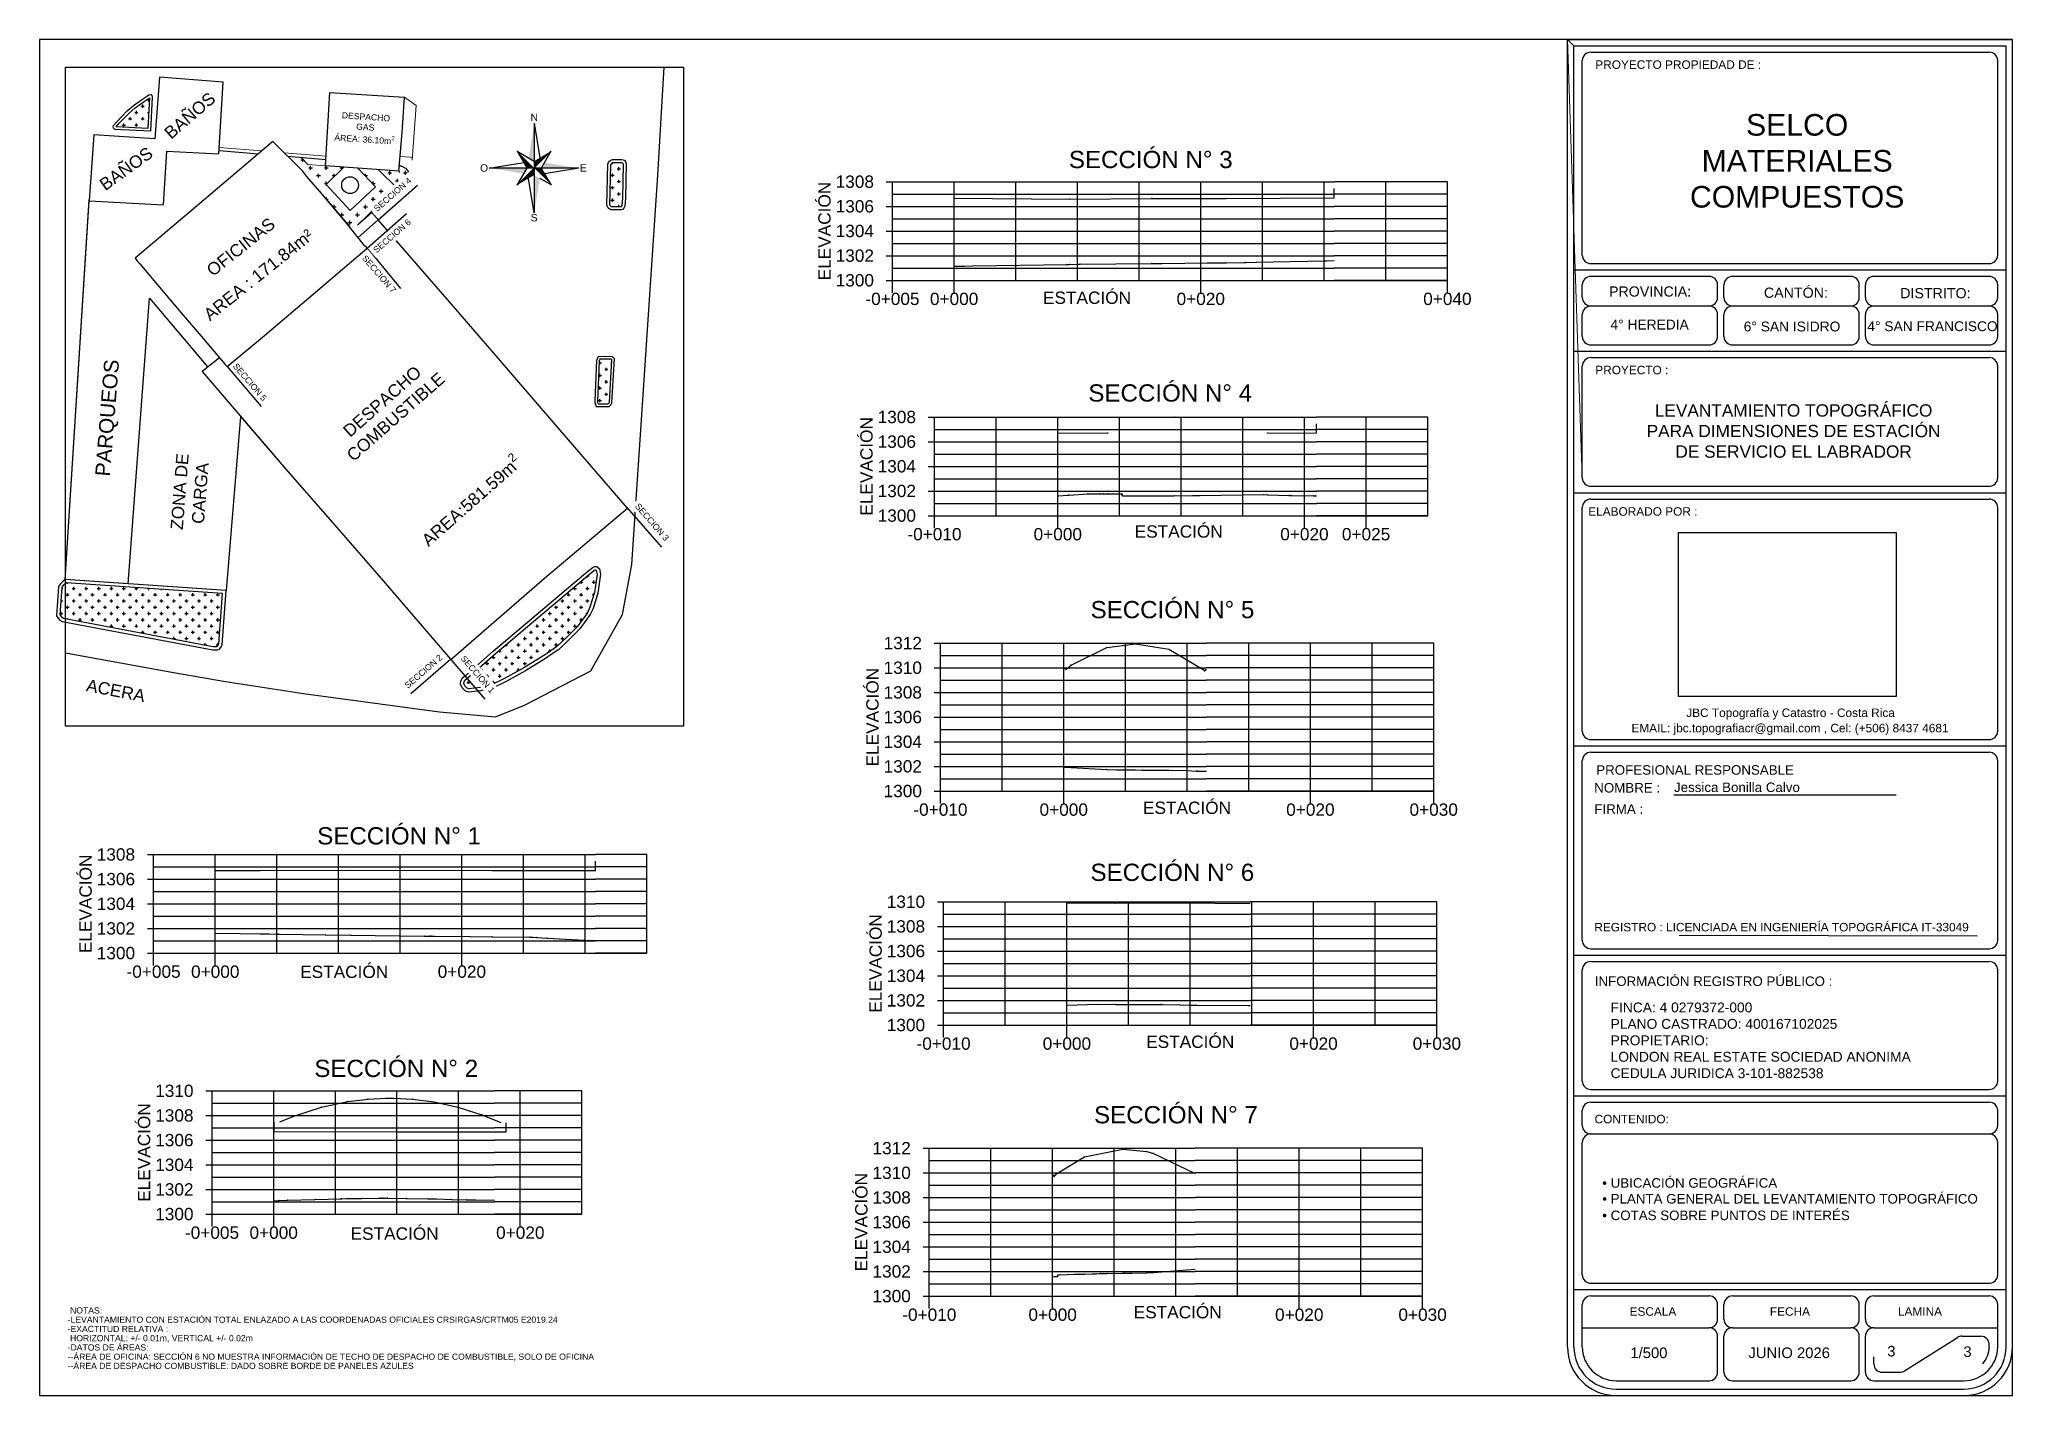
# Model space of a CAD drawing. Header units: millimetres. Extents: x 492832 to 493374, y 1106346 to 1106622.
# Drawn here: x 492994.1 to 493154.1, y 1106345.6 to 1106455.6 of the extents above; entities that cross this region are included whole.
import ezdxf
from ezdxf.enums import TextEntityAlignment as Align

# ---------------------------------------------------------------- set-up
doc = ezdxf.new("R2010")
doc.units = ezdxf.units.MM
doc.linetypes.add('DASHED', pattern=[0.75, 0.5, -0.25])
for name, color, linetype in [('C-ROAD-MARK', 212, 'Continuous'), ('C-ROAD-PROF', 1, 'DASHED'), ('C-ROAD-PROF-GRID-MAJR', 8, 'Continuous'), ('C-ROAD-PROF-GRID-MINR', 8, 'Continuous'), ('C-ROAD-PROF-TEXT', 11, 'Continuous'), ('C-ROAD-PROF-TITL', 11, 'Continuous'), ('C-ROAD-PROF-TTLB', 5, 'Continuous'), ('PLUMA-01', 1, 'Continuous'), ('PLUMA-03 TEXTO', 3, 'Continuous'), ('PLUMA-10', 6, 'Continuous'), ('V-BLDG-OTLN', 170, 'Continuous')]:
    doc.layers.add(name, color=color, linetype=linetype)
doc.styles.add('Arial', font='arial.ttf')
doc.styles.add('TIPO1', font='arial.ttf')
picture_1 = doc.add_image_def('image1.jpg', size_in_pixel=(2091, 1576))
pattern_1 = [(0, (-43.19114, -134.32536), (0.508, 0.508), [0.254, -0.762]), (90, (-43.06414, -134.45236), (-0.508, 0.508), [0.254, -0.762])]

msp = doc.modelspace()

# ---------------------------------------------------------------- texts
at = {"layer": 'C-ROAD-PROF-TEXT', "color": 7, "linetype": 'Continuous', "lineweight": -3, "char_height": 1, "style": 'TIPO1'}
for s, insert, attachment_point in [('1308', (493061.735, 1106444.078), 6), ('1306', (493061.735, 1106442.078), 6), ('1304', (493061.735, 1106440.078), 6), ('1302', (493061.735, 1106438.078), 6), ('1300', (493061.735, 1106436.078), 6), ('-0+005', (493063.235, 1106435.078), 2), ('0+000', (493068.235, 1106435.078), 2), ('0+020', (493088.235, 1106435.078), 2), ('0+040', (493108.235, 1106435.078), 2), ('1308', (493065.141, 1106424.99), 6), ('1306', (493065.141, 1106422.99), 6), ('1304', (493065.141, 1106420.99), 6), ('1302', (493065.141, 1106418.99), 6), ('1300', (493065.141, 1106416.99), 6), ('-0+010', (493066.641, 1106415.99), 2), ('0+000', (493076.641, 1106415.99), 2), ('0+020', (493096.641, 1106415.99), 2), ('0+025', (493101.641, 1106415.99), 2), ('1312', (493065.624, 1106406.65), 6), ('1310', (493065.624, 1106404.65), 6), ('1308', (493065.624, 1106402.65), 6), ('1306', (493065.624, 1106400.65), 6), ('1304', (493065.624, 1106398.65), 6), ('1302', (493065.624, 1106396.65), 6), ('1300', (493065.624, 1106394.65), 6), ('-0+010', (493067.124, 1106393.65), 2), ('0+000', (493077.124, 1106393.65), 2), ('0+020', (493097.124, 1106393.65), 2), ('0+030', (493107.124, 1106393.65), 2), ('1308', (493001.817, 1106389.505), 6), ('1306', (493001.817, 1106387.505), 6), ('1304', (493001.817, 1106385.505), 6), ('1310', (493065.88, 1106385.67), 6), ('1302', (493001.817, 1106383.505), 6), ('1308', (493065.88, 1106383.67), 6), ('1300', (493001.817, 1106381.505), 6), ('1306', (493065.88, 1106381.67), 6), ('-0+005', (493003.317, 1106380.505), 2), ('0+000', (493008.317, 1106380.505), 2), ('0+020', (493028.317, 1106380.505), 2), ('1304', (493065.88, 1106379.67), 6), ('1302', (493065.88, 1106377.67), 6), ('1300', (493065.88, 1106375.67), 6), ('-0+010', (493067.38, 1106374.67), 2), ('0+000', (493077.38, 1106374.67), 2), ('0+020', (493097.38, 1106374.67), 2), ('0+030', (493107.38, 1106374.67), 2), ('1310', (493006.556, 1106370.334), 6), ('1308', (493006.556, 1106368.334), 6), ('1306', (493006.556, 1106366.334), 6), ('1304', (493006.556, 1106364.334), 6), ('1312', (493064.723, 1106365.68), 6), ('1310', (493064.723, 1106363.68), 6), ('1302', (493006.556, 1106362.334), 6), ('1308', (493064.723, 1106361.68), 6), ('1300', (493006.556, 1106360.334), 6), ('1306', (493064.723, 1106359.68), 6), ('-0+005', (493008.056, 1106359.334), 2), ('0+000', (493013.056, 1106359.334), 2), ('0+020', (493033.056, 1106359.334), 2), ('1304', (493064.723, 1106357.68), 6), ('1302', (493064.723, 1106355.68), 6), ('1300', (493064.723, 1106353.68), 6), ('-0+010', (493066.223, 1106352.68), 2), ('0+000', (493076.223, 1106352.68), 2), ('0+020', (493096.223, 1106352.68), 2), ('0+030', (493106.223, 1106352.68), 2)]:
    msp.add_mtext(s, dxfattribs=dict(at, insert=insert, attachment_point=attachment_point))
at = {"layer": 'C-ROAD-PROF-TITL', "color": 7, "linetype": 'Continuous', "lineweight": -3, "style": 'TIPO1'}
for s, insert, char_height, attachment_point in [('SECCIÓN N° 3', (493084.18, 1106445.163), 1.4, 8), ('ESTACIÓN', (493079.012, 1106435.17), 1, 2), ('ESTACIÓN', (493086.45, 1106416.207), 1, 2), ('SECCIÓN N° 5', (493085.94, 1106408.65), 1.4, 8), ('ESTACIÓN', (493087.124, 1106393.796), 1, 2), ('SECCIÓN N° 1', (493023.225, 1106390.303), 1.4, 8), ('SECCIÓN N° 6', (493085.933, 1106387.342), 1.4, 8), ('ESTACIÓN', (493018.775, 1106380.49), 1, 2), ('ESTACIÓN', (493087.38, 1106374.818), 1, 2), ('SECCIÓN N° 2', (493022.992, 1106371.437), 1.4, 8), ('SECCIÓN N° 7', (493086.223, 1106367.68), 1.4, 8), ('ESTACIÓN', (493022.864, 1106359.255), 1, 2), ('ESTACIÓN', (493086.367, 1106352.882), 1, 2)]:
    msp.add_mtext(s, dxfattribs=dict(at, insert=insert, char_height=char_height, attachment_point=attachment_point))
at = {"layer": 'C-ROAD-PROF-TITL', "color": 7, "linetype": 'Continuous', "lineweight": -3, "char_height": 1, "attachment_point": 8, "rotation": 90, "style": 'TIPO1'}
for insert in [(493058.235, 1106440.078), (493061.641, 1106420.99), (493062.124, 1106400.65), (492998.317, 1106385.505), (493062.38, 1106380.67), (493003.056, 1106365.334), (493061.223, 1106359.68)]:
    msp.add_mtext('ELEVACIÓN', dxfattribs=dict(at, insert=insert))
at = {"layer": 'C-ROAD-PROF-TITL', "color": 7, "linetype": 'Continuous', "lineweight": -3, "insert": (493085.758, 1106426.224), "char_height": 1.4, "width": 14.67635, "attachment_point": 8, "style": 'TIPO1'}
msp.add_mtext('SECCIÓN N° 4', dxfattribs=at)
at = {"layer": 'PLUMA-03 TEXTO', "color": 7, "style": 'TIPO1'}
for s, height, p in [('PROYECTO PROPIEDAD DE :', 0.6875, (493120.229, 1106453.236, 1119.5)), ('PROVINCIA:', 0.825, (493121.341, 1106434.762, 1119.5)), ('CANTÓN:', 0.825, (493133.904, 1106434.666, 1119.5)), ('DISTRITO:', 0.825, (493144.958, 1106434.629, 1119.5)), ('PROYECTO :', 0.6875, (493120.229, 1106428.46, 1119.5)), ('ELABORADO POR :', 0.6875, (493119.655, 1106416.988, 1119.5)), ('NOMBRE :', 0.7734, (493120.141, 1106394.531, 1119.5)), ('PROFESIONAL RESPONSABLE ', 0.77344, (493120.305, 1106395.979, 1119.5)), ('Jessica Bonilla Calvo ', 0.77344, (493126.611, 1106394.573, 1119.5)), ('FIRMA :', 0.7734, (493120.151, 1106392.804, 1119.5)), ('REGISTRO : LICENCIADA EN INGENIERÍA TOPOGRÁFICA IT-33049', 0.6875, (493120.151, 1106383.269, 1119.5)), ('INFORMACIÓN REGISTRO PÚBLICO :', 0.77344, (493120.184, 1106378.842, 1119.5)), ('CONTENIDO:', 0.6875, (493120.168, 1106367.701, 1119.5)), ('• UBICACIÓN GEOGRÁFICA', 0.77344, (493120.795, 1106362.478, 1119.5)), ('• PLANTA GENERAL DEL LEVANTAMIENTO TOPOGRÁFICO', 0.77344, (493120.795, 1106361.194, 1119.5)), ('• COTAS SOBRE PUNTOS DE INTERÉS', 0.77344, (493120.795, 1106359.849, 1119.5)), ('ESCALA', 0.6875, (493123.008, 1106352.093, 1119.5)), ('FECHA', 0.6875, (493134.384, 1106352.093, 1119.5)), ('LAMINA', 0.6875, (493144.77, 1106352.093, 1119.5)), ('3', 0.859, (493143.905, 1106348.79, 1119.5)), ('3', 0.859, (493150.076, 1106348.754, 1119.5))]:
    msp.add_text(s, height=height, dxfattribs=at).set_placement(p)
for s, height, p in [('4° HEREDIA', 0.8, (493124.634, 1106432.092, 1119.5)), ('6° SAN ISIDRO', 0.8, (493136.183, 1106431.935, 1119.5)), ('4° SAN FRANCISCO', 0.8, (493147.574, 1106431.958, 1119.5)), ('EMAIL: jbc.topografiacr@gmail.com , Cel: (+506) 8437 4681', 0.6875, (493136.016, 1106399.417, 1119.5)), ('JBC Topografía y Catastro - Costa Rica', 0.6875, (493136.062, 1106400.66, 1119.5)), ('1/500', 0.8594, (493124.577, 1106348.659, 1119.5)), ('JUNIO 2026', 0.8594, (493135.952, 1106348.659, 1119.5))]:
    msp.add_text(s, height=height, dxfattribs=at).set_placement(p, align=Align.CENTER)
at = {"layer": 'PLUMA-03 TEXTO', "color": 34, "style": 'TIPO1'}
for s, insert, char_height, width, attachment_point, rotation in [('BAÑOS', (493004.077, 1106448.231), 1, 9.387, 1, 40.77834), ('\\A1;DESPACHO\\PGAS\\PÁREA: 36.10m{\\H0.7x;\\S2^ ;}', (493020.557, 1106449.595), 0.5, 9.387, 2, 356.2444), ('BAÑOS', (492998.815, 1106444.115), 1, 9.387, 1, 35.83702), ('AREA : 171.84m²', (493007.267, 1106433.524), 1, 11.1828, 1, 38.6634), ('OFICINAS', (493007.497, 1106437.126), 1, 9.387, 1, 38.6634), ('PARQUEOS', (492998.575, 1106420.237), 1.2, 9.387, 1, 85.44591), ('\\A1;DESPACHO\\PCOMBUSTIBLE ', (493021.522, 1106426.639), 1, 11.1828, 2, 41.35531), ('ZONA DE CARGA', (493004.932, 1106418.985), 1, 9.387, 2, 85.44591), ('\\A1;AREA:581.59m{\\H0.7x;\\S2^ ;} ', (493024.729, 1106415.436), 1, 11.1828, 1, 41.35531), ('ACERA', (492997.987, 1106403.751), 1, 9.387, 1, 349.12732)]:
    msp.add_mtext(s, dxfattribs=dict(at, insert=insert, char_height=char_height, width=width, attachment_point=attachment_point, rotation=rotation))
at = {"layer": 'PLUMA-03 TEXTO', "color": 7, "style": 'Arial'}
for s, width, heights, insert, char_height, attachment_point in [('SELCO\\PMATERIALES COMPUESTOS', 31.12156, [11.735], (493136.598, 1106449.567, -32.744), 1.75, 2), ('LEVANTAMIENTO TOPOGRÁFICO\\PPARA DIMENSIONES DE ESTACIÓN \\PDE SERVICIO EL LABRADOR', 55.77825, [11.735], (493136.309, 1106426.026, -32.744), 1, 2), ('FINCA: 4 0279372-000\\PPLANO CASTRADO: 400167102025 ^JPROPIETARIO:^JLONDON REAL ESTATE SOCIEDAD ANONIMA\\PCEDULA JURIDICA 3-101-882538', 30.48127, [6.431], (493121.47, 1106377.5, -32.744), 0.8, 1)]:
    msp.add_mtext_dynamic_manual_height_columns(s, width=width, gutter_width=2, heights=heights, dxfattribs=dict(at, insert=insert, char_height=char_height, attachment_point=attachment_point))
at = {"layer": 'PLUMA-03 TEXTO', "color": 5, "char_height": 0.5, "width": 9.387, "attachment_point": 1, "style": 'TIPO1'}
for s, insert, rotation in [('SECCION 5', (493010.093, 1106429.424), 310.55946), ('SECCION 2', (493023.613, 1106403.321), 40.77834)]:
    msp.add_mtext(s, dxfattribs=dict(at, insert=insert, rotation=rotation))
at = {"layer": 'V-BLDG-OTLN', "color": 34, "insert": (492996.35, 1106352.775), "char_height": 0.5, "width": 43.5503, "attachment_point": 1, "line_spacing_factor": 0.9, "style": 'TIPO1'}
msp.add_mtext(' NOTAS:\\P-LEVANTAMIENTO CON ESTACIÓN TOTAL ENLAZADO A LAS COORDENADAS OFICIALES CRSIRGAS/CRTM05 E2019.24\\P\\pxt43;-EXACTITUD RELATIVA : ^J HORIZONTAL: +/- 0.01m, VERTICAL +/- 0.02m\\P\\ptz;-DATOS DE ÁREAS:\\P--ÁREA DE OFICINA: SECCIÓN 6 NO MUESTRA INFORMACIÓN DE TECHO DE DESPACHO DE COMBUSTIBLE, SOLO DE OFICINA^J--ÁREA DE DESPACHO COMBUSTIBLE: DADO SOBRE BORDE DE PANELES AZULES', dxfattribs=at)

# ---------------------------------------------------------------- blocks, each defined once
blk = doc.blocks.new('NORTE CAMION 2017')
at = {"layer": 'PLUMA-01'}
for p, q in [((2969.54, -1266.5), (2969.54, -1293.91)), ((2969.54, -1266.5), (2971.25, -1277.05)), ((2964.3, -1274.99), (2969.54, -1278.06)), ((2964.3, -1274.99), (2967.4, -1280.2)), ((2974.66, -1275.03), (2964.35, -1285.45)), ((2974.66, -1275.03), (2971.69, -1280.18)), ((2955.81, -1280.17), (2966.36, -1278.46)), ((2983.17, -1280.2), (2955.81, -1280.17)), ((2964.35, -1285.45), (2967.4, -1280.2)), ((2974.8, -1285.38), (2971.68, -1280.18)), ((2983.19, -1280.21), (2972.64, -1281.92)), ((2969.54, -1293.91), (2967.83, -1283.36)), ((2974.84, -1285.34), (2971.25, -1283.35))]:
    blk.add_line(p, q, dxfattribs=at)
for points in [[(2969.54, -1266.5), (2967.83, -1277.06), (2969.54, -1278.06)], [(2964.3, -1274.99), (2967.39, -1280.19), (2969.54, -1280.2)], [(2974.66, -1275.03), (2969.54, -1278.06), (2969.54, -1280.2)], [(2955.81, -1280.17), (2966.37, -1281.88), (2967.37, -1280.17)], [(2964.45, -1285.31), (2969.58, -1282.3), (2969.59, -1280.16)], [(2974.84, -1285.34), (2971.69, -1280.18), (2969.54, -1280.2)], [(2969.54, -1293.91), (2971.25, -1283.35), (2969.54, -1282.35)], [(2983.19, -1280.21), (2972.63, -1278.5), (2971.63, -1280.21)]]:
    blk.add_solid(points, dxfattribs=at)
at = {"layer": 'PLUMA-03 TEXTO', "style": 'TIPO1'}
for s, p in [('N', (2969.55, -1265.79)), ('O', (2954.23, -1281.28)), ('E', (2984.51, -1281.28)), ('S', (2969.51, -1296.45))]:
    blk.add_text(s, height=2.25, dxfattribs=at).set_placement(p, align=Align.CENTER)

# ---------------------------------------------------------------- hatches: boundary and pattern name
at = {"ltscale": 0.08}
h = msp.add_hatch(dxfattribs=at)
h.set_pattern_fill('CROSS', color=94, scale=0.08)
h.set_pattern_definition(pattern_1)
h.paths.add_polyline_path([(493002.84, 1106448.409), (493002.977, 1106450.871), (493002.878, 1106450.807), (493002.463, 1106450.54), (493001.836, 1106450.076), (493001.34, 1106449.652), (493000.909, 1106449.217), (493000.53, 1106448.816), (493000.284, 1106448.534), (493000.284, 1106448.533)])
h = msp.add_hatch()
h.set_pattern_fill('CROSS', color=94, scale=0.1)
h.set_pattern_definition([(0, (493019.0689, 1106443.3022), (0.635, 0.635), [0.3175, -0.9525]), (90, (493019.22765, 1106443.14344), (-0.635, 0.635), [0.3175, -0.9525])])
h.paths.add_polyline_path([(493018.745, 1106445.258), (493017.252, 1106445.363), (493015.821, 1106445.465), (493015.276, 1106446.055), (493014.185, 1106446.148), (493015.387, 1106444.959), (493015.712, 1106444.534), (493016.978, 1106443.07), (493019.238, 1106440.456), (493022.641, 1106443.416), (493021.085, 1106445.093), (493019.873, 1106445.178), (493021.314, 1106443.655), (493019.25, 1106441.753), (493017.304, 1106443.86)])
h = msp.add_hatch()
h.set_pattern_fill('CROSS', color=94, scale=0.1)
h.set_pattern_definition([(0, (493030.5603, 1106326.0533), (0.635, 0.635), [0.3175, -0.9525]), (90, (493030.719, 1106325.8946), (-0.635, 0.635), [0.3175, -0.9525])])
h.paths.add_polyline_path([(493023.953, 1106444.714), (493023.953, 1106444.915), (493023.889, 1106445.028), (493023.747, 1106445.176), (493023.397, 1106445.359), (493023.242, 1106445.371), (493023.206, 1106444.943), (493021.52, 1106445.062), (493023.009, 1106443.608), (493023.739, 1106444.31), (493023.867, 1106444.495)])
h = msp.add_hatch(dxfattribs=at)
h.set_pattern_fill('CROSS', color=94, scale=0.08)
h.set_pattern_definition(pattern_1)
h.paths.add_polyline_path([(493041.403, 1106445.508), (493041.374, 1106445.582), (493041.354, 1106445.608), (493041.267, 1106445.63), (493040.57, 1106445.648), (493040.536, 1106445.632), (493040.472, 1106445.579), (493040.422, 1106445.518), (493040.392, 1106445.442), (493040.313, 1106442.228), (493040.353, 1106442.14), (493040.394, 1106442.09), (493040.46, 1106442.053), (493041.212, 1106442.037), (493041.231, 1106442.045), (493041.26, 1106442.071), (493041.29, 1106442.147), (493041.339, 1106442.751)])
h = msp.add_hatch(dxfattribs=at)
h.set_pattern_fill('CROSS', color=94, scale=0.08)
h.set_pattern_definition(pattern_1)
h.paths.add_polyline_path([(493040.471, 1106429.633), (493040.431, 1106429.673), (493039.517, 1106429.694), (493039.454, 1106429.563), (493039.301, 1106426.21), (493039.357, 1106426.066), (493040.182, 1106426.066), (493040.276, 1106426.169)])
h = msp.add_hatch(dxfattribs=at)
h.set_pattern_fill('CROSS', color=94, scale=0.08)
h.set_pattern_definition(pattern_1)
h.paths.add_polyline_path([(493008.157, 1106406.373), (493008.436, 1106406.373), (493008.505, 1106406.41), (493008.565, 1106406.49), (493008.621, 1106406.594), (493008.915, 1106410.682), (492996.238, 1106411.534), (492996.141, 1106411.455), (492995.965, 1106411.287), (492995.882, 1106411.167), (492995.722, 1106408.951), (492995.852, 1106408.774), (492996.005, 1106408.672)])
h = msp.add_hatch(dxfattribs=at)
h.set_pattern_fill('CROSS', color=94, scale=0.08)
h.set_pattern_definition(pattern_1)
h.paths.add_polyline_path([(493031.025, 1106405.785), (493028.89, 1106403.905), (493028.567, 1106403.654), (493028.495, 1106403.518), (493028.474, 1106403.368), (493028.566, 1106403.194), (493028.747, 1106402.993), (493028.892, 1106402.949), (493029.813, 1106403.049), (493030.72, 1106403.266), (493031.719, 1106403.746), (493033.329, 1106404.637), (493034.952, 1106405.636), (493035.337, 1106405.901), (493036.002, 1106406.344), (493036.774, 1106407.09), (493037.67, 1106407.986), (493038.498, 1106409.099), (493038.707, 1106409.566), (493039.071, 1106410.75), (493039.277, 1106412.228), (493039.219, 1106412.554), (493039.161, 1106412.608), (493039.137, 1106412.608), (493039.031, 1106412.548), (493038.353, 1106411.987)])

# ---------------------------------------------------------------- linework, layer by layer
at = {"color": 7, "lineweight": 0}
for p, q in [((493118.485, 1106455.104), (493117.969, 1106455.62)), ((493117.969, 1106455.62), (493119.173, 1106420.058)), ((493118.485, 1106453.238), (493118.485, 1106455.104)), ((493023.47, 1106448.064), (493023.662, 1106450.929)), ((493023.662, 1106450.929), (493024.62, 1106450.259)), ((493023.305, 1106446.12), (493023.47, 1106448.064)), ((493015.821, 1106445.465), (493017.248, 1106445.364)), ((493017.248, 1106445.364), (493017.273, 1106445.691)), ((493017.273, 1106445.691), (493017.285, 1106445.883)), ((493016.978, 1106443.07), (493019.203, 1106440.426)), ((493019.238, 1106440.456), (493016.978, 1106443.07)), ((493027.319, 1106434.327), (493021.02, 1106441.58)), ((493010.377, 1106425.036), (493014.397, 1106420.359)), ((493041.743, 1106417.599), (493041.732, 1106417.634))]:
    msp.add_line(p, q, dxfattribs=at)
at = {"lineweight": 0}
for p, q in [((493044.203, 1106444.619), (493044.715, 1106453.37)), ((493024.62, 1106450.259), (493024.295, 1106445.829)), ((493008.646, 1106446.861), (493008.615, 1106446.338)), ((493012.101, 1106446.579), (493008.646, 1106446.861)), ((493017.301, 1106446.154), (493013.897, 1106446.432)), ((493015.276, 1106446.055), (493015.821, 1106445.465)), ((493017.285, 1106445.883), (493015.276, 1106446.055)), ((493023.009, 1106443.608), (493021.52, 1106445.062)), ((493024.123, 1106446.065), (493023.305, 1106446.12)), ((493024.295, 1106446.044), (493024.123, 1106446.065)), ((493024.295, 1106445.829), (493024.295, 1106446.044)), ((493019.841, 1106440.558), (493023.009, 1106443.608)), ((493042.109, 1106413.019), (493044.203, 1106444.619)), ((492998.085, 1106442.519), (492996.151, 1106411.808)), ((493004.129, 1106442.218), (492998.085, 1106442.519)), ((493019.203, 1106440.426), (493019.238, 1106440.456)), ((493021.02, 1106441.58), (493019.841, 1106440.558)), ((493001.248, 1106411.465), (493002.988, 1106434.641)), ((493002.988, 1106434.641), (493007.724, 1106429.049)), ((493041.348, 1106408.985), (493042.109, 1106413.019)), ((492996.151, 1106411.808), (493001.248, 1106411.465)), ((493038.786, 1106404.414), (493041.348, 1106408.985)), ((492996.166, 1106405.866), (493004.929, 1106404.266)), ((493004.929, 1106404.266), (493009.139, 1106403.548)), ((493009.139, 1106403.548), (493015.469, 1106402.56)), ((493033.396, 1106401.617), (493038.786, 1106404.414)), ((493015.469, 1106402.56), (493026.492, 1106401.082)), ((493031.039, 1106400.668), (493033.396, 1106401.617)), ((493026.492, 1106401.082), (493031.039, 1106400.668))]:
    msp.add_line(p, q, dxfattribs=at)
at = {"flags": 128}
for points in [[(492996.166, 1106405.866), (493004.929, 1106404.266), (493009.139, 1106403.548), (493015.469, 1106402.56), (493026.492, 1106401.082), (493031.039, 1106400.668), (493033.396, 1106401.617), (493038.786, 1106404.414), (493041.348, 1106408.985), (493042.109, 1106413.019), (493044.203, 1106444.619), (493044.715, 1106453.37)], [(492998.085, 1106442.519), (493004.129, 1106442.218), (493004.391, 1106446.555), (493008.615, 1106446.338), (493008.959, 1106452.16), (493003.798, 1106452.563), (493003.409, 1106447.567), (492998.462, 1106447.884), (492998.085, 1106442.519)], [(493000.071, 1106448.638), (493000.361, 1106448.97), (493000.744, 1106449.377), (493001.183, 1106449.821), (493001.693, 1106450.255), (493002.333, 1106450.728), (493002.754, 1106451), (493002.935, 1106451.117), (493003.055, 1106451.164), (493003.128, 1106451.164), (493003.175, 1106451.091), (493003.211, 1106450.935), (493003.056, 1106448.169), (493000.166, 1106448.309), (493000.068, 1106448.411), (493000.047, 1106448.519), (493000.071, 1106448.638)], [(493008.632, 1106446.623), (493011.83, 1106446.349)], [(493014.185, 1106446.148), (493017.285, 1106445.883)], [(493018.745, 1106445.258), (493017.304, 1106443.86)], [(493017.304, 1106443.86), (493019.25, 1106441.753), (493021.314, 1106443.655), (493019.873, 1106445.178)], [(493023.243, 1106445.371), (493023.397, 1106445.359), (493023.747, 1106445.176), (493023.889, 1106445.028), (493023.953, 1106444.915), (493023.953, 1106444.714), (493023.867, 1106444.495), (493023.739, 1106444.31), (493023.009, 1106443.608), (493021.52, 1106445.062)], [(493040.521, 1106445.891), (493041.301, 1106445.872), (493041.496, 1106445.821), (493041.586, 1106445.703), (493041.647, 1106445.552), (493041.581, 1106442.738), (493041.529, 1106442.091), (493041.464, 1106441.93), (493041.364, 1106441.838), (493041.259, 1106441.794), (493040.394, 1106441.812), (493040.235, 1106441.902), (493040.146, 1106442.01), (493040.069, 1106442.178), (493040.151, 1106445.491), (493040.21, 1106445.642), (493040.299, 1106445.751), (493040.407, 1106445.84), (493040.521, 1106445.891)], [(492996.151, 1106411.808), (492998.091, 1106442.607)], [(493001.248, 1106411.465), (493002.988, 1106434.641), (493007.724, 1106429.049)], [(493010.377, 1106425.036), (493009.201, 1106410.931)], [(492995.902, 1106408.419), (493008.132, 1106406.105), (493008.503, 1106406.105), (493008.684, 1106406.202), (493008.791, 1106406.345), (493008.884, 1106406.517), (493009.201, 1106410.931), (492996.151, 1106411.808), (492995.964, 1106411.656), (492995.761, 1106411.462), (492995.62, 1106411.259), (492995.448, 1106408.872), (492995.664, 1106408.577), (492995.902, 1106408.419)]]:
    msp.add_lwpolyline(points, dxfattribs=at)
for points in [[(493000.284, 1106448.534), (493000.53, 1106448.816), (493000.909, 1106449.217), (493001.34, 1106449.652), (493001.836, 1106450.076), (493002.463, 1106450.54), (493002.878, 1106450.807), (493002.977, 1106450.871), (493002.84, 1106448.409), (493000.284, 1106448.533)], [(493040.57, 1106445.648), (493041.267, 1106445.63), (493041.354, 1106445.608), (493041.374, 1106445.582), (493041.403, 1106445.508), (493041.339, 1106442.751), (493041.29, 1106442.147), (493041.26, 1106442.071), (493041.231, 1106442.045), (493041.212, 1106442.037), (493040.46, 1106442.053), (493040.394, 1106442.09), (493040.353, 1106442.14), (493040.313, 1106442.228), (493040.392, 1106445.442), (493040.422, 1106445.518), (493040.472, 1106445.579), (493040.536, 1106445.632)], [(492996.005, 1106408.672), (493008.157, 1106406.373), (493008.436, 1106406.373), (493008.505, 1106406.41), (493008.565, 1106406.49), (493008.621, 1106406.594), (493008.915, 1106410.682), (492996.238, 1106411.534), (492996.141, 1106411.455), (492995.965, 1106411.287), (492995.882, 1106411.167), (492995.722, 1106408.951), (492995.852, 1106408.774)]]:
    msp.add_lwpolyline(points, close=True, dxfattribs=at)
at = {"color": 6, "flags": 128}
for points in [[(493021.533, 1106440.989), (493024.728, 1106443.789)], [(493020.648, 1106438.71), (493023.329, 1106435.415)], [(493027.417, 1106405.331), (493030.184, 1106402.108)]]:
    msp.add_lwpolyline(points, dxfattribs=at)
at = {"color": 5, "flags": 128}
for points in [[(493020.624, 1106438.689), (493023.819, 1106441.489)], [(493009.276, 1106429.078), (493012.037, 1106425.849)], [(493041.732, 1106417.634), (493044.513, 1106414.423)], [(493024.185, 1106402.567), (493027.397, 1106405.348)]]:
    msp.add_lwpolyline(points, dxfattribs=at)
for points in [[(493039.088, 1106426.181), (493039.214, 1106425.856), (493040.274, 1106425.856), (493040.487, 1106426.088), (493040.487, 1106426.174), (493040.685, 1106429.715), (493040.52, 1106429.88), (493039.386, 1106429.907), (493039.247, 1106429.615), (493039.094, 1106426.274)], [(493039.3, 1106426.213), (493039.357, 1106426.066), (493040.182, 1106426.066), (493040.277, 1106426.17), (493040.277, 1106426.18), (493040.471, 1106429.633), (493040.431, 1106429.673), (493039.517, 1106429.694), (493039.454, 1106429.563), (493039.304, 1106426.262)], [(493028.599, 1106402.758), (493028.344, 1106403.039), (493028.197, 1106403.321), (493028.237, 1106403.602), (493028.358, 1106403.83), (493028.719, 1106404.111), (493030.85, 1106405.988), (493038.181, 1106412.193), (493038.878, 1106412.769), (493039.065, 1106412.876), (493039.266, 1106412.876), (493039.467, 1106412.688), (493039.548, 1106412.233), (493039.333, 1106410.692), (493038.958, 1106409.472), (493038.73, 1106408.963), (493037.873, 1106407.81), (493036.961, 1106406.899), (493036.171, 1106406.135), (493035.487, 1106405.679), (493035.099, 1106405.411), (493033.464, 1106404.406), (493031.842, 1106403.508), (493030.81, 1106403.012), (493029.859, 1106402.785), (493028.867, 1106402.677)], [(493028.747, 1106402.993), (493028.566, 1106403.194), (493028.474, 1106403.368), (493028.495, 1106403.518), (493028.567, 1106403.654), (493028.89, 1106403.905), (493031.025, 1106405.785), (493038.353, 1106411.987), (493039.031, 1106412.548), (493039.137, 1106412.608), (493039.161, 1106412.608), (493039.219, 1106412.554), (493039.277, 1106412.228), (493039.071, 1106410.75), (493038.707, 1106409.566), (493038.498, 1106409.099), (493037.67, 1106407.986), (493036.774, 1106407.09), (493036.002, 1106406.344), (493035.337, 1106405.901), (493034.952, 1106405.636), (493033.329, 1106404.637), (493031.719, 1106403.746), (493030.72, 1106403.266), (493029.813, 1106403.049), (493028.892, 1106402.949)]]:
    msp.add_lwpolyline(points, close=True)
at = {"lineweight": 30}
for points in [[(493017.254, 1106445.368, 0), (493017.614, 1106451.326, 0)], [(493017.614, 1106451.326, 0), (493023.662, 1106450.929, 0), (493023.682, 1106450.915, 0)], [(493023.206, 1106444.943, 0), (493023.47, 1106448.064, 0), (493023.662, 1106450.929, 0)], [(493023.247, 1106444.832, 0), (493023.251, 1106444.939, 0), (493017.252, 1106445.363, 0), (493017.249, 1106445.366, 0), (493017.241, 1106445.26, 0), (493017.241, 1106445.255, 0), (493017.239, 1106445.227, 0), (493017.238, 1106445.227, 0)], [(493008.664, 1106429.792, 0), (493007.25, 1106428.673, 0), (493014.397, 1106420.359, 0), (493017.636, 1106416.646, 0), (493021.951, 1106411.691, 0), (493027.397, 1106405.348, 0), (493027.417, 1106405.331, 0), (493035.009, 1106411.932, 0), (493041.743, 1106417.599, 0), (493041.732, 1106417.634, 0), (493035.606, 1106424.709, 0), (493031.265, 1106429.768, 0), (493027.319, 1106434.327, 0), (493021.533, 1106440.989, 0), (493019.901, 1106439.56, 0)]]:
    msp.add_polyline3d(points, dxfattribs=at)
msp.add_polyline3d([(493020.407, 1106438.937, 0), (493018.981, 1106440.69, 0), (493016.978, 1106443.07, 0), (493015.712, 1106444.534, 0), (493015.387, 1106444.959, 0), (493012.988, 1106447.331, 0), (493007.41, 1106442.598, 0), (493001.813, 1106437.872, 0), (493001.952, 1106437.702, 0), (493001.945, 1106437.711, 0), (493002.193, 1106437.417, 0), (493004.061, 1106435.205, 0), (493005.561, 1106433.439, 0), (493007.325, 1106431.364, 0), (493009.126, 1106429.25, 0), (493009.194, 1106429.166, 0), (493009.244, 1106429.106, 0), (493009.257, 1106429.087, 0), (493009.276, 1106429.078, 0), (493012.317, 1106431.612, 0), (493016.262, 1106434.961, 0), (493020.624, 1106438.689, 0), (493020.545, 1106438.788, 0), (493020.488, 1106438.865, 0)], close=True, dxfattribs=at)
msp.add_circle((493019.249, 1106443.799), 0.679)
at = {"color": 7, "lineweight": 0}
msp.add_arc((493119.86, 1106420.058), 0.687, 180, 270, dxfattribs=at)
at = {"layer": 'C-ROAD-MARK', "color": 212, "linetype": 'Continuous', "lineweight": -3}
for centre in [(493077.584, 1106442.675), (493084.265, 1106442.727), (493084.269, 1106442.725), (493090.287, 1106442.73), (493069.037, 1106437.233), (493069.75, 1106437.251), (493077.397, 1106437.368), (493077.584, 1106437.373), (493078.407, 1106437.392), (493078.432, 1106437.392), (493084.265, 1106437.445), (493084.269, 1106437.446), (493085.098, 1106437.453), (493088.776, 1106437.49), (493090.287, 1106437.51), (493091.814, 1106437.529), (493091.904, 1106437.532), (493092.73, 1106437.549), (493098.277, 1106437.65), (493098.377, 1106437.652), (493098.377, 1106437.652), (493098.382, 1106437.652), (493098.438, 1106437.654), (493086.084, 1106424.99), (493080.699, 1106423.695), (493093.649, 1106423.692), (493076.68, 1106418.593), (493077.492, 1106418.654), (493077.517, 1106418.655), (493077.517, 1106418.654), (493077.523, 1106418.654), (493077.563, 1106418.66), (493079.092, 1106418.771), (493080.007, 1106418.77), (493080.368, 1106418.771), (493080.699, 1106418.773), (493081.836, 1106418.76), (493081.857, 1106418.685), (493081.876, 1106418.605), (493083.354, 1106418.595), (493086.084, 1106418.612), (493087.586, 1106418.619), (493088.183, 1106418.616), (493093.32, 1106418.697), (493093.649, 1106418.69), (493095.383, 1106418.631), (493095.553, 1106418.631), (493097.346, 1106418.608), (493097.526, 1106418.611), (493082.93, 1106406.607), (493077.717, 1106404.877), (493080.612, 1106406.29), (493085.653, 1106406.149), (493077.333, 1106404.548), (493088.43, 1106404.523), (493088.538, 1106404.405), (493088.616, 1106404.452), (493088.639, 1106404.517), (493077.333, 1106396.587), (493077.717, 1106396.566), (493080.612, 1106396.414), (493081.408, 1106396.373), (493081.648, 1106396.371), (493082.006, 1106396.368), (493082.93, 1106396.362), (493083.498, 1106396.358), (493085.653, 1106396.338), (493087.107, 1106396.325), (493087.889, 1106396.277), (493087.958, 1106396.272), (493088.43, 1106396.262), (493088.538, 1106396.26), (493088.616, 1106396.258), (493088.639, 1106396.258), (493011.954, 1106388.221), (493019.281, 1106388.225), (493030.759, 1106388.196), (493081.338, 1106385.551), (493086.513, 1106385.584), (493010.323, 1106383.095), (493011.954, 1106383.069), (493012.301, 1106383.063), (493012.671, 1106383.06), (493013.375, 1106383.045), (493013.571, 1106383.041), (493017.234, 1106382.988), (493019.281, 1106382.964), (493025.296, 1106382.892), (493025.746, 1106382.887), (493025.823, 1106382.886), (493026.056, 1106382.883), (493029.015, 1106382.848), (493030.759, 1106382.834), (493033.818, 1106382.809), (493034.094, 1106382.788), (493034.379, 1106382.779), (493035.226, 1106382.729), (493036.742, 1106382.63), (493038.254, 1106382.557), (493038.629, 1106382.541), (493039.042, 1106382.531), (493079.894, 1106377.364), (493081.338, 1106377.35), (493083.661, 1106377.327), (493084.973, 1106377.343), (493085.066, 1106377.346), (493086.513, 1106377.302), (493086.537, 1106377.302), (493087.309, 1106377.299), (493087.837, 1106377.29), (493092.065, 1106377.256), (493078.814, 1106364.986), (493081.925, 1106365.601), (493083.86, 1106365.413), (493084.395, 1106365.262), (493076.35, 1106363.388), (493076.446, 1106363.503), (493076.554, 1106363.643), (493076.35, 1106355.263), (493076.446, 1106355.264), (493076.554, 1106355.266), (493076.631, 1106355.267), (493076.656, 1106355.399), (493076.791, 1106355.425), (493078.005, 1106355.456), (493078.814, 1106355.472), (493079.449, 1106355.484), (493079.774, 1106355.493), (493080.083, 1106355.523), (493080.35, 1106355.527), (493080.65, 1106355.531), (493081.925, 1106355.548), (493082.071, 1106355.55), (493082.64, 1106355.56), (493083.838, 1106355.566), (493083.86, 1106355.568), (493084.395, 1106355.612)]:
    msp.add_circle(centre, 0.015, dxfattribs=at)
at = {"layer": 'C-ROAD-PROF', "color": 12, "linetype": 'Continuous', "lineweight": 30}
for points in [[(493068.235, 1106442.735), (493068.235, 1106443.475)], [(493099.048, 1106442.781), (493099.044, 1106443.521)], [(493068.235, 1106442.735), (493077.584, 1106442.675), (493084.265, 1106442.727), (493084.269, 1106442.725), (493090.287, 1106442.73), (493099.048, 1106442.781)], [(493076.641, 1106423.709), (493076.641, 1106424.459)], [(493097.612, 1106423.698), (493097.612, 1106424.438)], [(493076.641, 1106423.709), (493080.699, 1106423.695)], [(493093.649, 1106423.692), (493097.612, 1106423.698)], [(493077.124, 1106404.588), (493077.333, 1106404.548), (493077.717, 1106404.877), (493080.612, 1106406.29), (493082.93, 1106406.607), (493085.653, 1106406.149), (493088.43, 1106404.523), (493088.538, 1106404.405), (493088.616, 1106404.452), (493088.639, 1106404.517), (493088.66, 1106404.557)], [(493008.317, 1106388.213), (493008.317, 1106388.963)], [(493039.143, 1106388.213), (493039.143, 1106388.953)], [(493008.317, 1106388.213), (493011.954, 1106388.221), (493019.281, 1106388.225), (493030.759, 1106388.196), (493039.143, 1106388.213)], [(493077.38, 1106385.577), (493081.338, 1106385.551), (493086.513, 1106385.584), (493092.251, 1106385.531)], [(493013.056, 1106367.784), (493013.056, 1106367.044), (493023.123, 1106367.001), (493031.908, 1106366.998), (493031.908, 1106367.738)], [(493076.223, 1106363.541), (493076.35, 1106363.388), (493076.446, 1106363.503), (493076.554, 1106363.643), (493078.814, 1106364.986), (493081.925, 1106365.601), (493083.86, 1106365.413), (493084.395, 1106365.262), (493087.769, 1106363.622)]]:
    msp.add_lwpolyline(points, dxfattribs=at)
at = {"layer": 'C-ROAD-PROF', "color": 114, "linetype": 'Continuous', "lineweight": 30}
for points in [[(493068.235, 1106437.225), (493069.037, 1106437.233), (493069.75, 1106437.251), (493077.397, 1106437.368), (493077.584, 1106437.373), (493078.407, 1106437.392), (493078.432, 1106437.392), (493084.265, 1106437.445), (493084.269, 1106437.446), (493085.098, 1106437.453), (493088.776, 1106437.49), (493090.287, 1106437.51), (493091.814, 1106437.529), (493091.904, 1106437.532), (493092.73, 1106437.549), (493098.277, 1106437.65), (493098.377, 1106437.652), (493098.377, 1106437.652), (493098.382, 1106437.652), (493098.438, 1106437.654), (493099.048, 1106437.68)], [(493076.641, 1106418.591), (493076.68, 1106418.593), (493077.492, 1106418.654), (493077.517, 1106418.655), (493077.517, 1106418.654), (493077.523, 1106418.654), (493077.563, 1106418.66), (493079.092, 1106418.771), (493080.007, 1106418.77), (493080.368, 1106418.771), (493080.699, 1106418.773), (493081.836, 1106418.76), (493081.857, 1106418.685), (493081.876, 1106418.605), (493083.354, 1106418.595), (493086.084, 1106418.612), (493087.586, 1106418.619), (493088.183, 1106418.616), (493093.32, 1106418.697), (493093.649, 1106418.69), (493095.383, 1106418.631), (493095.553, 1106418.631), (493097.346, 1106418.608), (493097.526, 1106418.611), (493097.612, 1106418.61)], [(493077.124, 1106396.597), (493077.333, 1106396.587), (493077.717, 1106396.566), (493080.612, 1106396.414), (493081.408, 1106396.373), (493081.648, 1106396.371), (493082.006, 1106396.368), (493082.93, 1106396.362), (493083.498, 1106396.358), (493085.653, 1106396.338), (493087.107, 1106396.325), (493087.889, 1106396.277), (493087.958, 1106396.272), (493088.43, 1106396.262), (493088.538, 1106396.26), (493088.616, 1106396.258), (493088.639, 1106396.258), (493088.66, 1106396.258)], [(493008.317, 1106383.126), (493010.323, 1106383.095), (493011.954, 1106383.069), (493012.301, 1106383.063), (493012.671, 1106383.06), (493013.375, 1106383.045), (493013.571, 1106383.041), (493017.234, 1106382.988), (493019.281, 1106382.964), (493025.296, 1106382.892), (493025.746, 1106382.887), (493025.823, 1106382.886), (493026.056, 1106382.883), (493029.015, 1106382.848), (493030.759, 1106382.834), (493033.818, 1106382.809), (493034.094, 1106382.788), (493034.379, 1106382.779), (493035.226, 1106382.729), (493036.742, 1106382.63), (493038.254, 1106382.557), (493038.629, 1106382.541), (493039.042, 1106382.531), (493039.143, 1106382.531)], [(493077.38, 1106377.278), (493079.894, 1106377.364), (493081.338, 1106377.35), (493083.661, 1106377.327), (493084.973, 1106377.343), (493085.066, 1106377.346), (493086.513, 1106377.302), (493086.537, 1106377.302), (493087.309, 1106377.299), (493087.837, 1106377.29), (493092.065, 1106377.256), (493092.251, 1106377.25)], [(493013.056, 1106361.415), (493013.087, 1106361.419), (493013.489, 1106361.452), (493014.189, 1106361.47), (493016.434, 1106361.527), (493018.517, 1106361.58), (493018.573, 1106361.581), (493018.918, 1106361.59), (493020.204, 1106361.613), (493021.658, 1106361.638), (493021.745, 1106361.64), (493021.865, 1106361.643), (493022.003, 1106361.642), (493022.287, 1106361.637), (493023.806, 1106361.611), (493025.55, 1106361.581), (493026.25, 1106361.569), (493027.472, 1106361.533), (493028.689, 1106361.497), (493028.872, 1106361.49), (493028.964, 1106361.491), (493029.192, 1106361.49), (493029.426, 1106361.489), (493030.956, 1106361.48)], [(493076.223, 1106355.261), (493076.35, 1106355.263), (493076.446, 1106355.264), (493076.554, 1106355.266), (493076.631, 1106355.267), (493076.656, 1106355.399), (493076.791, 1106355.425), (493078.005, 1106355.456), (493078.814, 1106355.472), (493079.449, 1106355.484), (493079.774, 1106355.493), (493080.083, 1106355.523), (493080.35, 1106355.527), (493080.65, 1106355.531), (493081.925, 1106355.548), (493082.071, 1106355.55), (493082.64, 1106355.56), (493083.838, 1106355.566), (493083.86, 1106355.568), (493084.395, 1106355.612), (493087.769, 1106355.883)]]:
    msp.add_lwpolyline(points, dxfattribs=at)
at = {"layer": 'C-ROAD-PROF', "color": 24, "linetype": 'Continuous', "lineweight": 30}
msp.add_lwpolyline([(493013.566, 1106367.81), (493014.699, 1106368.29), (493016.944, 1106369.023), (493019.083, 1106369.474), (493020.714, 1106369.673), (493022.168, 1106369.738), (493022.797, 1106369.737), (493024.316, 1106369.663), (493026.06, 1106369.439), (493027.982, 1106369.023), (493029.936, 1106368.395), (493031.466, 1106367.768)], dxfattribs=at)
at = {"layer": 'C-ROAD-PROF', "color": 3, "linetype": 'Continuous', "lineweight": 30}
for centre in [(493020.714, 1106369.673), (493022.168, 1106369.738), (493022.797, 1106369.737), (493024.316, 1106369.663), (493014.699, 1106368.29), (493016.944, 1106369.023), (493019.083, 1106369.474), (493026.06, 1106369.439), (493027.982, 1106369.023), (493029.936, 1106368.395), (493018.918, 1106361.59), (493020.204, 1106361.613), (493021.658, 1106361.638), (493021.745, 1106361.64), (493021.865, 1106361.643), (493022.003, 1106361.642), (493022.287, 1106361.637), (493023.806, 1106361.611), (493013.087, 1106361.419), (493013.489, 1106361.452), (493014.189, 1106361.47), (493016.434, 1106361.527), (493018.517, 1106361.58), (493018.573, 1106361.581), (493025.55, 1106361.581), (493026.25, 1106361.569), (493027.472, 1106361.533), (493028.689, 1106361.497), (493028.872, 1106361.49), (493028.964, 1106361.491), (493029.192, 1106361.49), (493029.426, 1106361.489)]:
    msp.add_circle(centre, 0.015, dxfattribs=at)
at = {"layer": 'C-ROAD-PROF-GRID-MAJR', "color": 8, "linetype": 'Continuous', "lineweight": -3}
for p, q in [((493063.235, 1106444.078), (493068.235, 1106444.078)), ((493063.235, 1106436.078), (493063.235, 1106444.078)), ((493068.235, 1106444.078), (493099.048, 1106444.078)), ((493068.235, 1106436.078), (493068.235, 1106444.078)), ((493088.235, 1106436.078), (493088.235, 1106444.078)), ((493108.235, 1106444.078), (493099.048, 1106444.078)), ((493108.235, 1106436.078), (493108.235, 1106444.078)), ((493063.235, 1106442.078), (493068.235, 1106442.078)), ((493068.235, 1106442.078), (493099.048, 1106442.078)), ((493108.235, 1106442.078), (493099.048, 1106442.078)), ((493063.235, 1106440.078), (493068.235, 1106440.078)), ((493068.235, 1106440.078), (493099.048, 1106440.078)), ((493108.235, 1106440.078), (493099.048, 1106440.078)), ((493063.235, 1106438.078), (493068.235, 1106438.078)), ((493068.235, 1106438.078), (493099.048, 1106438.078)), ((493108.235, 1106438.078), (493099.048, 1106438.078)), ((493063.235, 1106436.078), (493068.235, 1106436.078)), ((493068.235, 1106436.078), (493099.048, 1106436.078)), ((493108.235, 1106436.078), (493099.048, 1106436.078)), ((493066.641, 1106424.99), (493076.641, 1106424.99)), ((493066.641, 1106416.99), (493066.641, 1106424.99)), ((493076.641, 1106424.99), (493097.612, 1106424.99)), ((493076.641, 1106416.99), (493076.641, 1106424.99)), ((493096.641, 1106416.99), (493096.641, 1106424.99)), ((493106.641, 1106424.99), (493097.612, 1106424.99)), ((493066.641, 1106422.99), (493076.641, 1106422.99)), ((493076.641, 1106422.99), (493097.612, 1106422.99)), ((493106.641, 1106422.99), (493097.612, 1106422.99)), ((493066.641, 1106420.99), (493076.641, 1106420.99)), ((493076.641, 1106420.99), (493097.612, 1106420.99)), ((493106.641, 1106420.99), (493097.612, 1106420.99)), ((493066.641, 1106418.99), (493076.641, 1106418.99)), ((493076.641, 1106418.99), (493097.612, 1106418.99)), ((493106.641, 1106418.99), (493097.612, 1106418.99)), ((493066.641, 1106416.99), (493076.641, 1106416.99)), ((493076.641, 1106416.99), (493097.612, 1106416.99)), ((493106.641, 1106416.99), (493097.612, 1106416.99)), ((493067.124, 1106406.65), (493077.124, 1106406.65)), ((493067.124, 1106394.65), (493067.124, 1106406.65)), ((493077.124, 1106406.65), (493088.66, 1106406.65)), ((493077.124, 1106394.65), (493077.124, 1106406.65)), ((493107.124, 1106406.65), (493088.66, 1106406.65)), ((493097.124, 1106394.65), (493097.124, 1106406.65)), ((493107.124, 1106394.65), (493107.124, 1106406.65)), ((493067.124, 1106404.65), (493077.124, 1106404.65)), ((493077.124, 1106404.65), (493088.66, 1106404.65)), ((493107.124, 1106404.65), (493088.66, 1106404.65)), ((493067.124, 1106402.65), (493077.124, 1106402.65)), ((493077.124, 1106402.65), (493088.66, 1106402.65)), ((493107.124, 1106402.65), (493088.66, 1106402.65)), ((493067.124, 1106400.65), (493077.124, 1106400.65)), ((493077.124, 1106400.65), (493088.66, 1106400.65)), ((493107.124, 1106400.65), (493088.66, 1106400.65)), ((493067.124, 1106398.65), (493077.124, 1106398.65)), ((493077.124, 1106398.65), (493088.66, 1106398.65)), ((493107.124, 1106398.65), (493088.66, 1106398.65)), ((493067.124, 1106396.65), (493077.124, 1106396.65)), ((493077.124, 1106396.65), (493088.66, 1106396.65)), ((493107.124, 1106396.65), (493088.66, 1106396.65)), ((493067.124, 1106394.65), (493077.124, 1106394.65)), ((493077.124, 1106394.65), (493088.66, 1106394.65)), ((493107.124, 1106394.65), (493088.66, 1106394.65)), ((493003.317, 1106389.505), (493008.317, 1106389.505)), ((493003.317, 1106381.505), (493003.317, 1106389.505)), ((493008.317, 1106389.505), (493039.143, 1106389.505)), ((493008.317, 1106381.505), (493008.317, 1106389.505)), ((493028.317, 1106381.505), (493028.317, 1106389.505)), ((493043.317, 1106389.505), (493039.143, 1106389.505)), ((493003.317, 1106387.505), (493008.317, 1106387.505)), ((493008.317, 1106387.505), (493039.143, 1106387.505)), ((493043.317, 1106387.505), (493039.143, 1106387.505)), ((493067.38, 1106385.67), (493077.38, 1106385.67)), ((493067.38, 1106375.67), (493067.38, 1106385.67)), ((493077.38, 1106385.67), (493092.251, 1106385.67)), ((493077.38, 1106375.67), (493077.38, 1106385.67)), ((493107.38, 1106385.67), (493092.251, 1106385.67)), ((493097.38, 1106375.67), (493097.38, 1106385.67)), ((493107.38, 1106375.67), (493107.38, 1106385.67)), ((493003.317, 1106385.505), (493008.317, 1106385.505)), ((493008.317, 1106385.505), (493039.143, 1106385.505)), ((493043.317, 1106385.505), (493039.143, 1106385.505)), ((493003.317, 1106383.505), (493008.317, 1106383.505)), ((493008.317, 1106383.505), (493039.143, 1106383.505)), ((493043.317, 1106383.505), (493039.143, 1106383.505)), ((493067.38, 1106383.67), (493077.38, 1106383.67)), ((493077.38, 1106383.67), (493092.251, 1106383.67)), ((493107.38, 1106383.67), (493092.251, 1106383.67)), ((493003.317, 1106381.505), (493008.317, 1106381.505)), ((493008.317, 1106381.505), (493039.143, 1106381.505)), ((493043.317, 1106381.505), (493039.143, 1106381.505)), ((493067.38, 1106381.67), (493077.38, 1106381.67)), ((493077.38, 1106381.67), (493092.251, 1106381.67)), ((493107.38, 1106381.67), (493092.251, 1106381.67)), ((493067.38, 1106379.67), (493077.38, 1106379.67)), ((493077.38, 1106379.67), (493092.251, 1106379.67)), ((493107.38, 1106379.67), (493092.251, 1106379.67)), ((493067.38, 1106377.67), (493077.38, 1106377.67)), ((493077.38, 1106377.67), (493092.251, 1106377.67)), ((493107.38, 1106377.67), (493092.251, 1106377.67)), ((493067.38, 1106375.67), (493077.38, 1106375.67)), ((493077.38, 1106375.67), (493092.251, 1106375.67)), ((493107.38, 1106375.67), (493092.251, 1106375.67)), ((493008.056, 1106370.334), (493013.056, 1106370.334)), ((493008.056, 1106360.334), (493008.056, 1106370.334)), ((493013.056, 1106370.334), (493030.956, 1106370.334)), ((493013.056, 1106360.334), (493013.056, 1106370.334)), ((493038.056, 1106370.334), (493030.956, 1106370.334)), ((493033.056, 1106360.334), (493033.056, 1106370.334)), ((493008.056, 1106368.334), (493013.056, 1106368.334)), ((493013.056, 1106368.334), (493030.956, 1106368.334)), ((493038.056, 1106368.334), (493030.956, 1106368.334)), ((493008.056, 1106366.334), (493013.056, 1106366.334)), ((493013.056, 1106366.334), (493030.956, 1106366.334)), ((493038.056, 1106366.334), (493030.956, 1106366.334)), ((493066.223, 1106365.68), (493076.223, 1106365.68)), ((493066.223, 1106353.68), (493066.223, 1106365.68)), ((493076.223, 1106365.68), (493087.769, 1106365.68)), ((493076.223, 1106353.68), (493076.223, 1106365.68)), ((493106.223, 1106365.68), (493087.769, 1106365.68)), ((493096.223, 1106353.68), (493096.223, 1106365.68)), ((493106.223, 1106353.68), (493106.223, 1106365.68)), ((493008.056, 1106364.334), (493013.056, 1106364.334)), ((493013.056, 1106364.334), (493030.956, 1106364.334)), ((493038.056, 1106364.334), (493030.956, 1106364.334)), ((493066.223, 1106363.68), (493076.223, 1106363.68)), ((493076.223, 1106363.68), (493087.769, 1106363.68)), ((493106.223, 1106363.68), (493087.769, 1106363.68)), ((493008.056, 1106362.334), (493013.056, 1106362.334)), ((493013.056, 1106362.334), (493030.956, 1106362.334)), ((493038.056, 1106362.334), (493030.956, 1106362.334)), ((493066.223, 1106361.68), (493076.223, 1106361.68)), ((493076.223, 1106361.68), (493087.769, 1106361.68)), ((493106.223, 1106361.68), (493087.769, 1106361.68)), ((493008.056, 1106360.334), (493013.056, 1106360.334)), ((493013.056, 1106360.334), (493030.956, 1106360.334)), ((493038.056, 1106360.334), (493030.956, 1106360.334)), ((493066.223, 1106359.68), (493076.223, 1106359.68)), ((493076.223, 1106359.68), (493087.769, 1106359.68)), ((493106.223, 1106359.68), (493087.769, 1106359.68)), ((493066.223, 1106357.68), (493076.223, 1106357.68)), ((493076.223, 1106357.68), (493087.769, 1106357.68)), ((493106.223, 1106357.68), (493087.769, 1106357.68)), ((493066.223, 1106355.68), (493076.223, 1106355.68)), ((493076.223, 1106355.68), (493087.769, 1106355.68)), ((493106.223, 1106355.68), (493087.769, 1106355.68)), ((493066.223, 1106353.68), (493076.223, 1106353.68)), ((493076.223, 1106353.68), (493087.769, 1106353.68)), ((493106.223, 1106353.68), (493087.769, 1106353.68))]:
    msp.add_line(p, q, dxfattribs=at)
at = {"layer": 'C-ROAD-PROF-GRID-MINR', "color": 8, "linetype": 'Continuous', "lineweight": -3}
for p, q in [((493068.235, 1106436.078), (493068.235, 1106444.078)), ((493073.235, 1106436.078), (493073.235, 1106444.078)), ((493078.235, 1106436.078), (493078.235, 1106444.078)), ((493083.235, 1106436.078), (493083.235, 1106444.078)), ((493093.235, 1106436.078), (493093.235, 1106444.078)), ((493098.235, 1106436.078), (493098.235, 1106444.078)), ((493103.235, 1106436.078), (493103.235, 1106444.078)), ((493063.235, 1106443.078), (493068.235, 1106443.078)), ((493068.235, 1106443.078), (493099.048, 1106443.078)), ((493108.235, 1106443.078), (493099.048, 1106443.078)), ((493063.235, 1106441.078), (493068.235, 1106441.078)), ((493068.235, 1106441.078), (493099.048, 1106441.078)), ((493108.235, 1106441.078), (493099.048, 1106441.078)), ((493063.235, 1106439.078), (493068.235, 1106439.078)), ((493068.235, 1106439.078), (493099.048, 1106439.078)), ((493108.235, 1106439.078), (493099.048, 1106439.078)), ((493063.235, 1106437.078), (493068.235, 1106437.078)), ((493068.235, 1106437.078), (493099.048, 1106437.078)), ((493108.235, 1106437.078), (493099.048, 1106437.078)), ((493071.641, 1106416.99), (493071.641, 1106424.99)), ((493081.641, 1106416.99), (493081.641, 1106424.99)), ((493086.641, 1106416.99), (493086.641, 1106424.99)), ((493091.641, 1106416.99), (493091.641, 1106424.99)), ((493101.641, 1106416.99), (493101.641, 1106424.99)), ((493106.641, 1106416.99), (493106.641, 1106424.99)), ((493066.641, 1106423.99), (493076.641, 1106423.99)), ((493076.641, 1106423.99), (493097.612, 1106423.99)), ((493106.641, 1106423.99), (493097.612, 1106423.99)), ((493066.641, 1106421.99), (493076.641, 1106421.99)), ((493076.641, 1106421.99), (493097.612, 1106421.99)), ((493106.641, 1106421.99), (493097.612, 1106421.99)), ((493066.641, 1106419.99), (493076.641, 1106419.99)), ((493076.641, 1106419.99), (493097.612, 1106419.99)), ((493106.641, 1106419.99), (493097.612, 1106419.99)), ((493066.641, 1106417.99), (493076.641, 1106417.99)), ((493076.641, 1106417.99), (493097.612, 1106417.99)), ((493106.641, 1106417.99), (493097.612, 1106417.99)), ((493072.124, 1106394.65), (493072.124, 1106406.65)), ((493082.124, 1106394.65), (493082.124, 1106406.65)), ((493087.124, 1106394.65), (493087.124, 1106406.65)), ((493092.124, 1106394.65), (493092.124, 1106406.65)), ((493102.124, 1106394.65), (493102.124, 1106406.65)), ((493067.124, 1106405.65), (493077.124, 1106405.65)), ((493077.124, 1106405.65), (493088.66, 1106405.65)), ((493107.124, 1106405.65), (493088.66, 1106405.65)), ((493067.124, 1106403.65), (493077.124, 1106403.65)), ((493077.124, 1106403.65), (493088.66, 1106403.65)), ((493107.124, 1106403.65), (493088.66, 1106403.65)), ((493067.124, 1106401.65), (493077.124, 1106401.65)), ((493077.124, 1106401.65), (493088.66, 1106401.65)), ((493107.124, 1106401.65), (493088.66, 1106401.65)), ((493067.124, 1106399.65), (493077.124, 1106399.65)), ((493077.124, 1106399.65), (493088.66, 1106399.65)), ((493107.124, 1106399.65), (493088.66, 1106399.65)), ((493067.124, 1106397.65), (493077.124, 1106397.65)), ((493077.124, 1106397.65), (493088.66, 1106397.65)), ((493107.124, 1106397.65), (493088.66, 1106397.65)), ((493067.124, 1106395.65), (493077.124, 1106395.65)), ((493077.124, 1106395.65), (493088.66, 1106395.65)), ((493107.124, 1106395.65), (493088.66, 1106395.65)), ((493003.317, 1106381.505), (493003.317, 1106389.505)), ((493013.317, 1106381.505), (493013.317, 1106389.505)), ((493018.317, 1106381.505), (493018.317, 1106389.505)), ((493023.317, 1106381.505), (493023.317, 1106389.505)), ((493033.317, 1106381.505), (493033.317, 1106389.505)), ((493038.317, 1106381.505), (493038.317, 1106389.505)), ((493043.317, 1106381.505), (493043.317, 1106389.505)), ((493003.317, 1106388.505), (493008.317, 1106388.505)), ((493008.317, 1106388.505), (493039.143, 1106388.505)), ((493043.317, 1106388.505), (493039.143, 1106388.505)), ((493003.317, 1106386.505), (493008.317, 1106386.505)), ((493008.317, 1106386.505), (493039.143, 1106386.505)), ((493043.317, 1106386.505), (493039.143, 1106386.505)), ((493072.38, 1106375.67), (493072.38, 1106385.67)), ((493082.38, 1106375.67), (493082.38, 1106385.67)), ((493087.38, 1106375.67), (493087.38, 1106385.67)), ((493092.38, 1106375.67), (493092.38, 1106385.67)), ((493102.38, 1106375.67), (493102.38, 1106385.67)), ((493003.317, 1106384.505), (493008.317, 1106384.505)), ((493008.317, 1106384.505), (493039.143, 1106384.505)), ((493043.317, 1106384.505), (493039.143, 1106384.505)), ((493067.38, 1106384.67), (493077.38, 1106384.67)), ((493077.38, 1106384.67), (493092.251, 1106384.67)), ((493107.38, 1106384.67), (493092.251, 1106384.67)), ((493003.317, 1106382.505), (493008.317, 1106382.505)), ((493008.317, 1106382.505), (493039.143, 1106382.505)), ((493043.317, 1106382.505), (493039.143, 1106382.505)), ((493067.38, 1106382.67), (493077.38, 1106382.67)), ((493077.38, 1106382.67), (493092.251, 1106382.67)), ((493107.38, 1106382.67), (493092.251, 1106382.67)), ((493067.38, 1106380.67), (493077.38, 1106380.67)), ((493077.38, 1106380.67), (493092.251, 1106380.67)), ((493107.38, 1106380.67), (493092.251, 1106380.67)), ((493067.38, 1106378.67), (493077.38, 1106378.67)), ((493077.38, 1106378.67), (493092.251, 1106378.67)), ((493107.38, 1106378.67), (493092.251, 1106378.67)), ((493067.38, 1106376.67), (493077.38, 1106376.67)), ((493077.38, 1106376.67), (493092.251, 1106376.67)), ((493107.38, 1106376.67), (493092.251, 1106376.67)), ((493013.056, 1106360.334), (493013.056, 1106370.334)), ((493018.056, 1106360.334), (493018.056, 1106370.334)), ((493023.056, 1106360.334), (493023.056, 1106370.334)), ((493028.056, 1106360.334), (493028.056, 1106370.334)), ((493038.056, 1106360.334), (493038.056, 1106370.334)), ((493008.056, 1106369.334), (493013.056, 1106369.334)), ((493013.056, 1106369.334), (493030.956, 1106369.334)), ((493038.056, 1106369.334), (493030.956, 1106369.334)), ((493008.056, 1106367.334), (493013.056, 1106367.334)), ((493013.056, 1106367.334), (493030.956, 1106367.334)), ((493038.056, 1106367.334), (493030.956, 1106367.334)), ((493008.056, 1106365.334), (493013.056, 1106365.334)), ((493013.056, 1106365.334), (493030.956, 1106365.334)), ((493038.056, 1106365.334), (493030.956, 1106365.334)), ((493071.223, 1106353.68), (493071.223, 1106365.68)), ((493081.223, 1106353.68), (493081.223, 1106365.68)), ((493086.223, 1106353.68), (493086.223, 1106365.68)), ((493091.223, 1106353.68), (493091.223, 1106365.68)), ((493101.223, 1106353.68), (493101.223, 1106365.68)), ((493008.056, 1106363.334), (493013.056, 1106363.334)), ((493013.056, 1106363.334), (493030.956, 1106363.334)), ((493038.056, 1106363.334), (493030.956, 1106363.334)), ((493066.223, 1106364.68), (493076.223, 1106364.68)), ((493076.223, 1106364.68), (493087.769, 1106364.68)), ((493106.223, 1106364.68), (493087.769, 1106364.68)), ((493066.223, 1106362.68), (493076.223, 1106362.68)), ((493076.223, 1106362.68), (493087.769, 1106362.68)), ((493106.223, 1106362.68), (493087.769, 1106362.68)), ((493008.056, 1106361.334), (493013.056, 1106361.334)), ((493013.056, 1106361.334), (493030.956, 1106361.334)), ((493038.056, 1106361.334), (493030.956, 1106361.334)), ((493066.223, 1106360.68), (493076.223, 1106360.68)), ((493076.223, 1106360.68), (493087.769, 1106360.68)), ((493106.223, 1106360.68), (493087.769, 1106360.68)), ((493066.223, 1106358.68), (493076.223, 1106358.68)), ((493076.223, 1106358.68), (493087.769, 1106358.68)), ((493106.223, 1106358.68), (493087.769, 1106358.68)), ((493066.223, 1106356.68), (493076.223, 1106356.68)), ((493076.223, 1106356.68), (493087.769, 1106356.68)), ((493106.223, 1106356.68), (493087.769, 1106356.68)), ((493066.223, 1106354.68), (493076.223, 1106354.68)), ((493076.223, 1106354.68), (493087.769, 1106354.68)), ((493106.223, 1106354.68), (493087.769, 1106354.68))]:
    msp.add_line(p, q, dxfattribs=at)
at = {"layer": 'C-ROAD-PROF-TEXT', "color": 11, "linetype": 'Continuous', "lineweight": -3}
for p, q in [((493062.735, 1106444.078), (493063.735, 1106444.078)), ((493062.735, 1106442.078), (493063.735, 1106442.078)), ((493062.735, 1106440.078), (493063.735, 1106440.078)), ((493062.735, 1106438.078), (493063.735, 1106438.078)), ((493063.235, 1106435.078), (493063.235, 1106437.078)), ((493068.235, 1106435.078), (493068.235, 1106437.078)), ((493088.235, 1106435.078), (493088.235, 1106437.078)), ((493108.235, 1106435.078), (493108.235, 1106437.078)), ((493062.735, 1106436.078), (493063.735, 1106436.078)), ((493066.141, 1106424.99), (493067.141, 1106424.99)), ((493066.141, 1106422.99), (493067.141, 1106422.99)), ((493066.141, 1106420.99), (493067.141, 1106420.99)), ((493066.141, 1106418.99), (493067.141, 1106418.99)), ((493066.641, 1106415.99), (493066.641, 1106417.99)), ((493076.641, 1106415.99), (493076.641, 1106417.99)), ((493096.641, 1106415.99), (493096.641, 1106417.99)), ((493101.641, 1106415.99), (493101.641, 1106417.99)), ((493066.141, 1106416.99), (493067.141, 1106416.99)), ((493066.624, 1106406.65), (493067.624, 1106406.65)), ((493066.624, 1106404.65), (493067.624, 1106404.65)), ((493066.624, 1106402.65), (493067.624, 1106402.65)), ((493066.624, 1106400.65), (493067.624, 1106400.65)), ((493066.624, 1106398.65), (493067.624, 1106398.65)), ((493066.624, 1106396.65), (493067.624, 1106396.65)), ((493067.124, 1106393.65), (493067.124, 1106395.65)), ((493077.124, 1106393.65), (493077.124, 1106395.65)), ((493097.124, 1106393.65), (493097.124, 1106395.65)), ((493107.124, 1106393.65), (493107.124, 1106395.65)), ((493066.624, 1106394.65), (493067.624, 1106394.65)), ((493002.817, 1106389.505), (493003.817, 1106389.505)), ((493002.817, 1106387.505), (493003.817, 1106387.505)), ((493066.88, 1106385.67), (493067.88, 1106385.67)), ((493002.817, 1106385.505), (493003.817, 1106385.505)), ((493002.817, 1106383.505), (493003.817, 1106383.505)), ((493003.317, 1106380.505), (493003.317, 1106382.505)), ((493008.317, 1106380.505), (493008.317, 1106382.505)), ((493028.317, 1106380.505), (493028.317, 1106382.505)), ((493066.88, 1106383.67), (493067.88, 1106383.67)), ((493002.817, 1106381.505), (493003.817, 1106381.505)), ((493066.88, 1106381.67), (493067.88, 1106381.67)), ((493066.88, 1106379.67), (493067.88, 1106379.67)), ((493066.88, 1106377.67), (493067.88, 1106377.67)), ((493067.38, 1106374.67), (493067.38, 1106376.67)), ((493077.38, 1106374.67), (493077.38, 1106376.67)), ((493097.38, 1106374.67), (493097.38, 1106376.67)), ((493107.38, 1106374.67), (493107.38, 1106376.67)), ((493066.88, 1106375.67), (493067.88, 1106375.67)), ((493007.556, 1106370.334), (493008.556, 1106370.334)), ((493007.556, 1106368.334), (493008.556, 1106368.334)), ((493007.556, 1106366.334), (493008.556, 1106366.334)), ((493065.723, 1106365.68), (493066.723, 1106365.68)), ((493007.556, 1106364.334), (493008.556, 1106364.334)), ((493065.723, 1106363.68), (493066.723, 1106363.68)), ((493007.556, 1106362.334), (493008.556, 1106362.334)), ((493065.723, 1106361.68), (493066.723, 1106361.68)), ((493007.556, 1106360.334), (493008.556, 1106360.334)), ((493008.056, 1106359.334), (493008.056, 1106361.334)), ((493013.056, 1106359.334), (493013.056, 1106361.334)), ((493033.056, 1106359.334), (493033.056, 1106361.334)), ((493065.723, 1106359.68), (493066.723, 1106359.68)), ((493065.723, 1106357.68), (493066.723, 1106357.68)), ((493065.723, 1106355.68), (493066.723, 1106355.68)), ((493065.723, 1106353.68), (493066.723, 1106353.68)), ((493066.223, 1106352.68), (493066.223, 1106354.68)), ((493076.223, 1106352.68), (493076.223, 1106354.68)), ((493096.223, 1106352.68), (493096.223, 1106354.68)), ((493106.223, 1106352.68), (493106.223, 1106354.68))]:
    msp.add_line(p, q, dxfattribs=at)
at = {"layer": 'C-ROAD-PROF-TTLB', "color": 5, "linetype": 'Continuous', "lineweight": -3}
for p, q in [((493063.235, 1106436.078), (493063.235, 1106444.078)), ((493063.235, 1106436.078), (493068.235, 1106436.078)), ((493068.235, 1106436.078), (493108.235, 1106436.078)), ((493066.641, 1106416.99), (493066.641, 1106424.99)), ((493066.641, 1106416.99), (493106.641, 1106416.99)), ((493067.124, 1106394.65), (493067.124, 1106406.65)), ((493067.124, 1106394.65), (493107.124, 1106394.65)), ((493003.317, 1106381.505), (493003.317, 1106389.505)), ((493067.38, 1106375.67), (493067.38, 1106385.67)), ((493003.317, 1106381.505), (493043.317, 1106381.505)), ((493067.38, 1106375.67), (493107.38, 1106375.67)), ((493008.056, 1106360.334), (493008.056, 1106370.334)), ((493066.223, 1106353.68), (493066.223, 1106365.68)), ((493008.056, 1106360.334), (493013.056, 1106360.334)), ((493013.056, 1106360.334), (493038.056, 1106360.334)), ((493066.223, 1106353.68), (493106.223, 1106353.68))]:
    msp.add_line(p, q, dxfattribs=at)
at = {"layer": 'PLUMA-01', "color": 7}
for p, q in [((493117.969, 1106349.573, 1119.5), (493117.969, 1106455.62, 1119.5)), ((493117.969, 1106455.62, 1119.5), (493154.063, 1106455.62, 1119.5)), ((493118.485, 1106349.573, 1119.5), (493118.485, 1106455.104, 1119.5)), ((493118.485, 1106455.104, 1119.5), (493153.548, 1106455.104, 1119.5)), ((493118.485, 1106455.104, 1119.5), (493153.548, 1106455.104, 1119.5)), ((493119.86, 1106454.588, 1119.5), (493152.173, 1106454.588, 1119.5)), ((493153.548, 1106349.573, 1119.5), (493153.548, 1106455.104, 1119.5)), ((493119.173, 1106438.124, 1119.5), (493119.173, 1106453.901, 1119.5)), ((493152.86, 1106438.124, 1119.5), (493152.86, 1106453.901, 1119.5)), ((493118.485, 1106436.921, 1119.5), (493153.548, 1106436.921, 1119.5)), ((493119.86, 1106437.436, 1119.5), (493152.173, 1106437.436, 1119.5)), ((493119.173, 1106434.686, 1119.5), (493119.173, 1106435.717, 1119.5)), ((493119.86, 1106436.405, 1119.5), (493129.457, 1106436.405, 1119.5)), ((493130.144, 1106434.686, 1119.5), (493130.144, 1106435.717, 1119.5)), ((493130.66, 1106434.686, 1119.5), (493130.66, 1106435.717, 1119.5)), ((493131.347, 1106436.405, 1119.5), (493140.944, 1106436.405, 1119.5)), ((493141.632, 1106434.686, 1119.5), (493141.632, 1106435.717, 1119.5)), ((493142.128, 1106434.686, 1119.5), (493142.128, 1106435.717, 1119.5)), ((493142.815, 1106436.405, 1119.5), (493152.173, 1106436.405, 1119.5)), ((493152.86, 1106434.686, 1119.5), (493152.86, 1106435.717, 1119.5)), ((493119.86, 1106433.999, 1119.5), (493129.457, 1106433.999, 1119.5)), ((493131.347, 1106433.999, 1119.5), (493140.944, 1106433.999, 1119.5)), ((493142.815, 1106433.999, 1119.5), (493152.173, 1106433.999, 1119.5)), ((493119.173, 1106431.531, 1119.5), (493119.173, 1106433.311, 1119.5)), ((493130.144, 1106431.531, 1119.5), (493130.144, 1106433.311, 1119.5)), ((493130.66, 1106431.531, 1119.5), (493130.66, 1106433.311, 1119.5)), ((493130.66, 1106431.531, 1119.5), (493130.66, 1106433.311, 1119.5)), ((493141.632, 1106431.531, 1119.5), (493141.632, 1106433.311, 1119.5)), ((493142.128, 1106431.531, 1119.5), (493142.128, 1106433.311, 1119.5)), ((493142.128, 1106431.531, 1119.5), (493142.128, 1106433.311, 1119.5)), ((493152.86, 1106431.531, 1119.5), (493152.86, 1106433.311, 1119.5)), ((493119.86, 1106430.844, 1119.5), (493129.457, 1106430.844, 1119.5)), ((493119.86, 1106430.844, 1119.5), (493129.457, 1106430.844, 1119.5)), ((493131.347, 1106430.844, 1119.5), (493140.944, 1106430.844, 1119.5)), ((493131.347, 1106430.844, 1119.5), (493140.944, 1106430.844, 1119.5)), ((493142.815, 1106430.844, 1119.5), (493152.173, 1106430.844, 1119.5)), ((493142.815, 1106430.844, 1119.5), (493152.173, 1106430.844, 1119.5)), ((493142.815, 1106430.844, 1119.5), (493152.173, 1106430.844, 1119.5)), ((493118.485, 1106430.328, 1119.5), (493153.548, 1106430.328, 1119.5)), ((493118.485, 1106430.328, 1119.5), (493153.548, 1106430.328, 1119.5)), ((493118.485, 1106430.328, 1119.5), (493153.548, 1106430.328, 1119.5)), ((493118.485, 1106430.328, 1119.5), (493153.548, 1106430.328, 1119.5)), ((493118.485, 1106430.328, 1119.5), (493153.548, 1106430.328, 1119.5)), ((493119.173, 1106420.058, 1119.5), (493119.173, 1106429.125, 1119.5)), ((493119.86, 1106429.812, 1119.5), (493152.173, 1106429.812, 1119.5)), ((493119.86, 1106429.812, 1119.5), (493152.173, 1106429.812, 1119.5)), ((493142.815, 1106429.812, 1119.5), (493152.173, 1106429.812, 1119.5)), ((493152.86, 1106420.058, 1119.5), (493152.86, 1106429.125, 1119.5)), ((493119.86, 1106419.371, 1119.5), (493152.173, 1106419.371, 1119.5)), ((493118.485, 1106418.855, 1119.5), (493153.548, 1106418.855, 1119.5)), ((493119.173, 1106399.52, 1119.5), (493119.173, 1106417.652, 1119.5)), ((493119.86, 1106418.34, 1119.5), (493152.173, 1106418.34, 1119.5)), ((493152.86, 1106399.52, 1119.5), (493152.86, 1106417.652, 1119.5)), ((493119.86, 1106398.832, 1119.5), (493152.173, 1106398.832, 1119.5)), ((493118.485, 1106398.316, 1119.5), (493153.548, 1106398.316, 1119.5)), ((493119.173, 1106382.547, 1119.5), (493119.173, 1106397.113, 1119.5)), ((493119.86, 1106397.801, 1119.5), (493152.173, 1106397.801, 1119.5)), ((493152.86, 1106382.547, 1119.5), (493152.86, 1106397.113, 1119.5)), ((493126.609, 1106394.341, 1119.5), (493144.633, 1106394.341, 1119.5)), ((493126.609, 1106394.341, 1119.5), (493144.633, 1106394.341, 1119.5)), ((493127.039, 1106382.953, 1119.5), (493151.197, 1106382.922, 1119.5)), ((493118.485, 1106381.344, 1119.5), (493153.548, 1106381.344, 1119.5)), ((493119.86, 1106381.859, 1119.5), (493152.173, 1106381.859, 1119.5)), ((493119.86, 1106380.828, 1119.5), (493152.173, 1106380.828, 1119.5)), ((493119.173, 1106371.135, 1119.5), (493119.173, 1106380.14, 1119.5)), ((493152.86, 1106371.135, 1119.5), (493152.86, 1106380.14, 1119.5)), ((493118.485, 1106369.932, 1119.5), (493153.548, 1106369.932, 1119.5)), ((493119.86, 1106370.448, 1119.5), (493152.173, 1106370.448, 1119.5)), ((493119.173, 1106367.526, 1119.5), (493119.173, 1106368.729, 1119.5)), ((493119.86, 1106369.416, 1119.5), (493152.173, 1106369.416, 1119.5)), ((493152.86, 1106367.526, 1119.5), (493152.86, 1106368.729, 1119.5)), ((493119.86, 1106366.838, 1119.5), (493152.173, 1106366.838, 1119.5)), ((493119.173, 1106355.417, 1119.5), (493119.173, 1106366.151, 1119.5)), ((493152.86, 1106355.417, 1119.5), (493152.86, 1106366.151, 1119.5)), ((493118.485, 1106354.213, 1119.5), (493153.548, 1106354.213, 1119.5)), ((493119.86, 1106354.729, 1119.5), (493152.173, 1106354.729, 1119.5)), ((493119.86, 1106353.698, 1119.5), (493129.457, 1106353.698, 1119.5)), ((493131.347, 1106353.698, 1119.5), (493140.944, 1106353.698, 1119.5)), ((493142.815, 1106353.698, 1119.5), (493152.173, 1106353.698, 1119.5)), ((493119.173, 1106349.573, 1119.5), (493119.173, 1106353.01, 1119.5)), ((493130.144, 1106351.807, 1119.5), (493130.144, 1106353.01, 1119.5)), ((493130.66, 1106351.807, 1119.5), (493130.66, 1106353.01, 1119.5)), ((493141.632, 1106351.807, 1119.5), (493141.632, 1106353.01, 1119.5)), ((493142.128, 1106351.807, 1119.5), (493142.128, 1106353.01, 1119.5)), ((493152.86, 1106349.573, 1119.5), (493152.86, 1106353.01, 1119.5)), ((493119.173, 1106351.12, 1119.5), (493129.457, 1106351.12, 1119.5)), ((493130.144, 1106347.51, 1119.5), (493130.144, 1106350.432, 1119.5)), ((493130.66, 1106348.652, 1119.5), (493130.66, 1106350.432, 1119.5)), ((493130.66, 1106347.51, 1119.5), (493130.66, 1106350.432, 1119.5)), ((493131.347, 1106351.12, 1119.5), (493140.944, 1106351.12, 1119.5)), ((493141.632, 1106347.51, 1119.5), (493141.632, 1106350.432, 1119.5)), ((493142.128, 1106348.652, 1119.5), (493142.128, 1106350.432, 1119.5)), ((493142.128, 1106347.51, 1119.5), (493142.128, 1106350.432, 1119.5)), ((493142.815, 1106351.12, 1119.5), (493152.86, 1106351.12, 1119.5)), ((493149.961, 1106350.432, 1119.5), (493151.485, 1106350.432, 1119.5)), ((493145.3, 1106347.616, 1119.5), (493149.594, 1106350.326, 1119.5)), ((493152.173, 1106349.573, 1119.5), (493152.173, 1106349.745, 1119.5)), ((493142.815, 1106348.198, 1119.5), (493142.815, 1106348.77, 1119.5)), ((493143.503, 1106347.51, 1119.5), (493144.933, 1106347.51, 1119.5)), ((493121.923, 1106346.823, 1119.5), (493129.457, 1106346.823, 1119.5)), ((493121.923, 1106346.135, 1119.5), (493150.11, 1106346.135, 1119.5)), ((493121.923, 1106345.62, 1119.5), (493150.11, 1106345.62, 1119.5)), ((493131.317, 1106346.823, 1119.5), (493140.944, 1106346.823, 1119.5)), ((493142.815, 1106346.823, 1119.5), (493150.11, 1106346.823, 1119.5))]:
    msp.add_line(p, q, dxfattribs=at)
for centre, radius, start, end in [((493119.86, 1106453.901, 1119.5), 0.687, 90, 180), ((493152.173, 1106453.901, 1119.5), 0.687, 0, 90), ((493119.86, 1106438.124, 1119.5), 0.687, 180, 270), ((493152.173, 1106438.124, 1119.5), 0.687, 270, 0), ((493119.86, 1106435.717, 1119.5), 0.687, 90, 180), ((493129.457, 1106435.717, 1119.5), 0.687, 0, 90), ((493131.347, 1106435.717, 1119.5), 0.687, 90, 180), ((493140.944, 1106435.717, 1119.5), 0.687, 0, 90), ((493142.815, 1106435.717, 1119.5), 0.687, 90, 180), ((493152.173, 1106435.717, 1119.5), 0.687, 0, 90), ((493119.86, 1106434.686, 1119.5), 0.687, 180, 270), ((493119.86, 1106433.311, 1119.5), 0.687, 90, 180), ((493129.457, 1106434.686, 1119.5), 0.687, 270, 0), ((493129.457, 1106433.311, 1119.5), 0.687, 0, 90), ((493131.347, 1106434.686, 1119.5), 0.687, 180, 270), ((493131.347, 1106433.311, 1119.5), 0.687, 90, 180), ((493140.944, 1106434.686, 1119.5), 0.687, 270, 0), ((493140.944, 1106433.311, 1119.5), 0.687, 0, 90), ((493142.815, 1106434.686, 1119.5), 0.687, 180, 270), ((493142.815, 1106433.311, 1119.5), 0.687, 90, 180), ((493152.173, 1106434.686, 1119.5), 0.687, 270, 0), ((493152.173, 1106433.311, 1119.5), 0.687, 0, 90), ((493119.86, 1106431.531, 1119.5), 0.687, 180, 270), ((493119.86, 1106431.531, 1119.5), 0.687, 180, 270), ((493129.457, 1106431.531, 1119.5), 0.687, 270, 0), ((493131.347, 1106431.531, 1119.5), 0.687, 180, 270), ((493140.944, 1106431.531, 1119.5), 0.687, 270, 0), ((493142.815, 1106431.531, 1119.5), 0.687, 180, 270), ((493152.173, 1106431.531, 1119.5), 0.687, 270, 0), ((493152.173, 1106431.531, 1119.5), 0.687, 270, 0), ((493119.86, 1106429.125, 1119.5), 0.687, 90, 180), ((493152.173, 1106429.125, 1119.5), 0.687, 0, 90), ((493119.86, 1106420.058, 1119.5), 0.687, 180, 270), ((493152.173, 1106420.058, 1119.5), 0.687, 270, 0), ((493119.86, 1106417.652, 1119.5), 0.687, 90, 180), ((493152.173, 1106417.652, 1119.5), 0.687, 0, 90), ((493119.86, 1106399.52, 1119.5), 0.687, 180, 270), ((493152.173, 1106399.52, 1119.5), 0.687, 270, 0), ((493119.86, 1106397.113, 1119.5), 0.687, 90, 180), ((493152.173, 1106397.113, 1119.5), 0.687, 0, 90), ((493119.86, 1106382.547, 1119.5), 0.687, 180, 270), ((493152.173, 1106382.547, 1119.5), 0.687, 270, 0), ((493119.86, 1106380.14, 1119.5), 0.687, 90, 180), ((493152.173, 1106380.14, 1119.5), 0.687, 0, 90), ((493119.86, 1106371.135, 1119.5), 0.687, 180, 270), ((493152.173, 1106371.135, 1119.5), 0.687, 270, 0), ((493119.86, 1106368.729, 1119.5), 0.687, 90, 180), ((493152.173, 1106368.729, 1119.5), 0.687, 0, 90), ((493119.86, 1106367.526, 1119.5), 0.687, 180, 270), ((493119.86, 1106366.151, 1119.5), 0.687, 90, 180), ((493152.173, 1106367.526, 1119.5), 0.687, 270, 0), ((493152.173, 1106366.151, 1119.5), 0.687, 0, 90), ((493119.86, 1106355.417, 1119.5), 0.687, 180, 270), ((493152.173, 1106355.417, 1119.5), 0.687, 270, 0), ((493119.86, 1106353.01, 1119.5), 0.687, 90, 180), ((493129.457, 1106353.01, 1119.5), 0.687, 0, 90), ((493131.347, 1106353.01, 1119.5), 0.687, 90, 180), ((493140.944, 1106353.01, 1119.5), 0.687, 0, 90), ((493142.815, 1106353.01, 1119.5), 0.687, 90, 180), ((493152.173, 1106353.01, 1119.5), 0.687, 0, 90), ((493129.457, 1106351.807, 1119.5), 0.687, 270, 0), ((493129.457, 1106350.432, 1119.5), 0.687, 0, 90), ((493131.347, 1106351.807, 1119.5), 0.687, 180, 270), ((493131.347, 1106350.432, 1119.5), 0.687, 90, 180), ((493140.944, 1106351.807, 1119.5), 0.687, 270, 0), ((493140.944, 1106350.432, 1119.5), 0.687, 0, 90), ((493142.815, 1106351.807, 1119.5), 0.687, 180, 270), ((493142.815, 1106350.432, 1119.5), 0.687, 90, 180), ((493149.961, 1106349.745, 1119.5), 0.687, 90, 122.25446), ((493151.485, 1106349.745, 1119.5), 0.687, 0, 90), ((493121.923, 1106349.573, 1119.5), 3.953, 180, 270), ((493121.923, 1106349.573, 1119.5), 3.437, 180, 270), ((493121.923, 1106349.573, 1119.5), 2.75, 180, 270), ((493150.11, 1106349.573, 1119.5), 3.953, 270, 0), ((493150.11, 1106349.573, 1119.5), 3.437, 270, 0), ((493150.11, 1106349.573, 1119.5), 2.75, 270, 0), ((493150.11, 1106349.573, 1119.5), 2.062, 318.27415, 0), ((493129.457, 1106347.51, 1119.5), 0.687, 270, 0), ((493131.347, 1106347.51, 1119.5), 0.687, 180, 270), ((493140.944, 1106347.51, 1119.5), 0.687, 270, 0), ((493142.815, 1106347.51, 1119.5), 0.687, 180, 270), ((493143.503, 1106348.198, 1119.5), 0.687, 180, 270), ((493144.933, 1106348.198, 1119.5), 0.687, 270, 302.25446)]:
    msp.add_arc(centre, radius, start, end, dxfattribs=at)
at = {"layer": 'PLUMA-10', "color": 7, "elevation": 1119.5, "flags": 128}
msp.add_lwpolyline([(492994.063, 1106345.62), (493154.063, 1106345.62), (493154.063, 1106455.62), (492994.063, 1106455.62), (492994.063, 1106345.62)], dxfattribs=at)

# ---------------------------------------------------------------- block references
at = {"layer": 'PLUMA-01', "xscale": 0.2655779300504323, "yscale": 0.2655779300504323, "zscale": 0.2655779300504323}
msp.add_blockref('NORTE CAMION 2017', (492245.539, 1106785.177), dxfattribs=at)

msp.set_redraw_order([(e.dxf.handle, doc.entitydb.next_handle()) for e in msp.query("TEXT MTEXT ATTDEF DIMENSION ARC_DIMENSION")])  # texts and dimensions are drawn at this point

# ---------------------------------------------------------------- pictures from other files: only their frames are drawn
at = {"color": 7}
image = msp.add_image(picture_1, insert=(493126.971, 1106402.324, 5.432), size_in_units=(17.65, 13.303), dxfattribs=at)
image.dxf.flags = 7

# ---------------------------------------------------------------- next in the draw order: texts
at = {"layer": 'PLUMA-03 TEXTO', "color": 6, "char_height": 0.5, "width": 3.99454, "attachment_point": 1, "rotation": 310.88817, "style": 'TIPO1', "bg_fill": 3, "box_fill_scale": 1.5, "bg_fill_color": 256, "bg_fill_transparency": 0}
for s, insert in [('SECCION 7', (493020.567, 1106438.172)), ('SECCION 1', (493028.561, 1106405.709))]:
    msp.add_mtext(s, dxfattribs=dict(at, insert=insert))
at = {"layer": 'PLUMA-03 TEXTO', "color": 5, "insert": (493042.695, 1106418.06), "char_height": 0.5, "width": 3.8383, "attachment_point": 1, "rotation": 310.88817, "style": 'TIPO1', "bg_fill": 3, "box_fill_scale": 1.5, "bg_fill_color": 256, "bg_fill_transparency": 0}
msp.add_mtext('SECCION 3', dxfattribs=at)

# ---------------------------------------------------------------- next in the draw order: texts
at = {"layer": 'PLUMA-03 TEXTO', "color": 5, "insert": (493021.061, 1106438.634), "char_height": 0.5, "width": 9.387, "attachment_point": 1, "rotation": 40.77834, "style": 'TIPO1', "bg_fill": 3, "box_fill_scale": 1.5, "bg_fill_color": 256, "bg_fill_transparency": 0}
msp.add_mtext('SECCION 6', dxfattribs=at)

# ---------------------------------------------------------------- next in the draw order: texts
at = {"layer": 'PLUMA-03 TEXTO', "color": 6, "insert": (493021.115, 1106441.991), "char_height": 0.5, "width": 3.99921, "attachment_point": 1, "rotation": 41.22474, "style": 'TIPO1', "bg_fill": 3, "box_fill_scale": 1.5, "bg_fill_color": 256, "bg_fill_transparency": 0}
msp.add_mtext('SECCION 4', dxfattribs=at)

# ---------------------------------------------------------------- next in the draw order: linework, layer by layer
msp.add_lwpolyline([(492996.166, 1106453.37), (493046.277, 1106453.37), (493046.277, 1106399.926), (492996.166, 1106399.926)], close=True)

doc.saveas('drawing.dxf')
